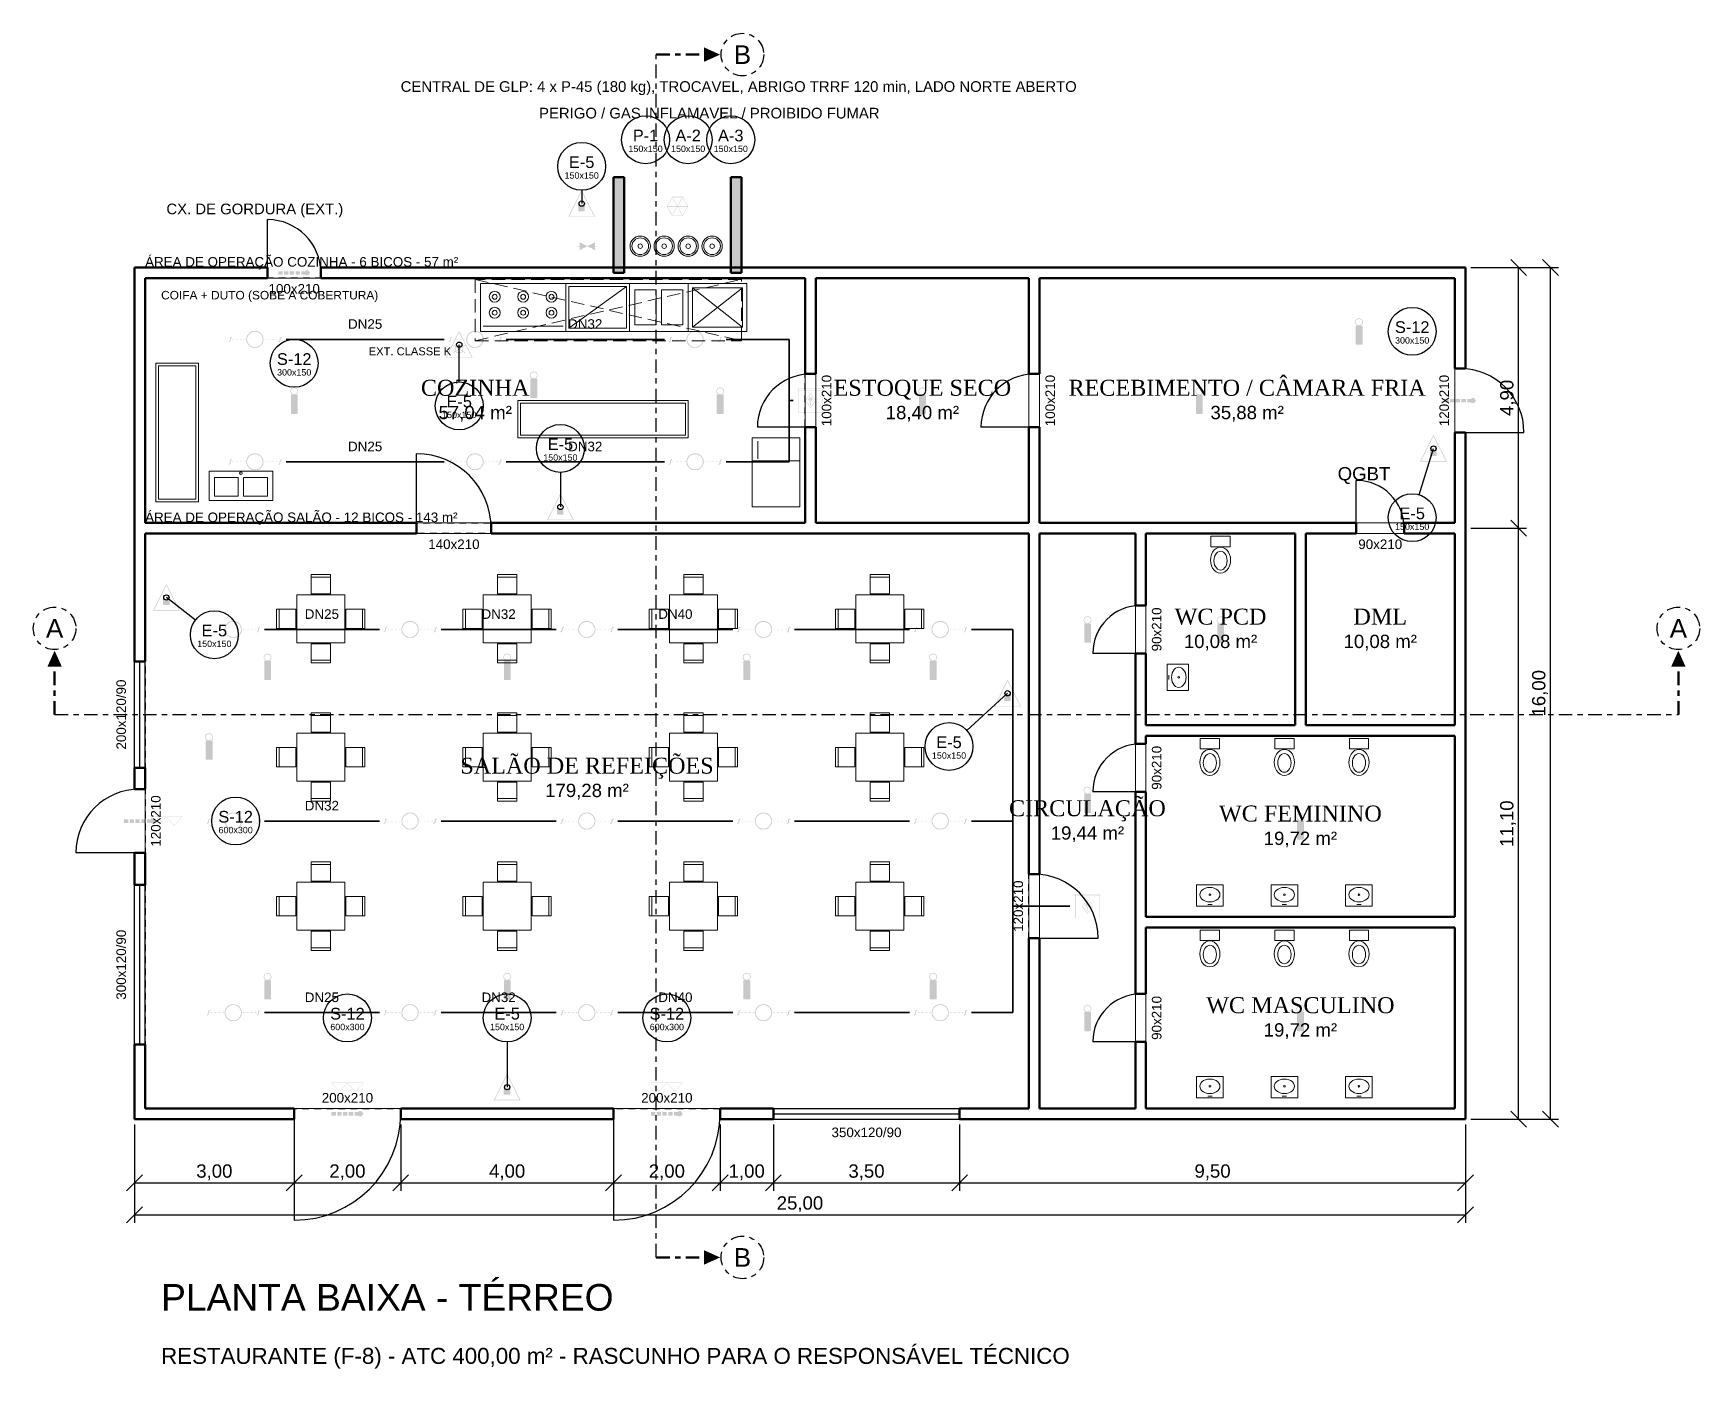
# Model space of a CAD drawing. Header units: metres. Extents: x -2 to 169, y -5 to 45.
# Drawn here: x -1.9 to 29.4, y -4.69 to 20.4 of the extents above; entities that cross this region are included whole.
import ezdxf
from ezdxf.enums import TextEntityAlignment as Align

# ---------------------------------------------------------------- set-up
doc = ezdxf.new("R2010")
doc.units = ezdxf.units.M
doc.header["$LTSCALE"] = 0.1
doc.linetypes.add('DASHDOT', pattern=[3.556, 2.54, -0.508, 0, -0.508])
doc.linetypes.add('DASHED', pattern=[1.524, 1.27, -0.254])
for name, color, linetype, lineweight in [('AMBIENTES', 8, 'Continuous', 13), ('CORTES', 6, 'DASHDOT', 30), ('COTAS', 7, 'Continuous', 13), ('ILUMINACAO', 5, 'Continuous', 25), ('INC_CHUV_AREA', 6, 'DASHED', 25), ('INC_CHUV_TEXTO', 1, 'Continuous', 13), ('INC_CHUV_TUBO', 1, 'Continuous', 35), ('INC_EXT', 1, 'Continuous', 25), ('INC_SPK', 1, 'Continuous', 25), ('JANELAS', 5, 'Continuous', 25), ('MOBILIARIO', 8, 'Continuous', 18), ('PAREDE', 7, 'Continuous', 50), ('PAREDE_CORTA_FOGO', 7, 'Continuous', 50), ('PASSIVOS', 8, 'Continuous', 25), ('PORTAS', 84, 'Continuous', 25), ('ROTAS', 3, 'Continuous', 35), ('ROTULOS', 7, 'Continuous', 13), ('SINALIZACAO', 3, 'Continuous', 25), ('TEXTOS', 7, 'Continuous', 13), ('TUBULACAO', 30, 'Continuous', 25), ('VASOS_TANQUES', 30, 'Continuous', 30)]:
    doc.layers.add(name, color=color, linetype=linetype, lineweight=lineweight)
doc.styles.add('COSCIP-AMBIENTE', font='times.ttf')
doc.styles.add('COSCIP-TEXTO', font='arial.ttf')
doc.dimstyles.new('COSCIP-100', dxfattribs={"dimtxt": 0.25, "dimasz": 2.5, "dimexe": 0.15, "dimexo": 0.1, "dimgap": 0.075, "dimtad": 1, "dimzin": 0, "dimtxsty": 'COSCIP-TEXTO', "dimtsz": 0.15, "dimcen": 2.5, "dimclrd": 7, "dimclre": 7, "dimclrt": 7, "dimazin": 3, "dimtfac": 1, "dimtmove": 0, "dimatfit": 3, "dimarcsym": 0})

msp = doc.modelspace()

# ---------------------------------------------------------------- texts
at = {"layer": 'CORTES', "style": 'COSCIP-TEXTO'}
for s, p in [('B', (11.42, 20)), ('A', (-1.5, 9.22)), ('A', (29, 9.22)), ('B', (11.42, -2.6))]:
    msp.add_text(s, height=0.35, dxfattribs=at).set_placement(p, align=Align.MIDDLE_CENTER)
at = {"layer": 'INC_CHUV_TEXTO', "style": 'COSCIP-TEXTO'}
for s, p in [('ÁREA DE OPERAÇÃO COZINHA - 6 BICOS - 57 m²', (0.2, 16.016)), ('ÁREA DE OPERAÇÃO SALÃO - 12 BICOS - 143 m²', (0.2, 11.216))]:
    msp.add_text(s, height=0.18, dxfattribs=at).set_placement(p)
for s, p in [('DN25', (4.333, 14.938)), ('DN32', (8.467, 14.938)), ('DN25', (4.333, 12.638)), ('DN32', (8.467, 12.638)), ('DN25', (3.52, 9.488)), ('DN32', (6.84, 9.488)), ('DN40', (10.16, 9.488)), ('DN32', (3.52, 5.888)), ('DN25', (3.52, 2.288)), ('DN32', (6.84, 2.288)), ('DN40', (10.16, 2.288))]:
    msp.add_text(s, height=0.18, dxfattribs=at).set_placement(p, align=Align.MIDDLE_CENTER)
at = {"layer": 'ROTULOS', "style": 'COSCIP-TEXTO'}
for s, p in [('100x210', (3, 15.6)), ('140x210', (6, 10.8)), ('90x210', (23.4, 10.8)), ('200x210', (4, 0.4)), ('200x210', (10, 0.4)), ('350x120/90', (13.75, -0.25))]:
    msp.add_text(s, height=0.18, dxfattribs=at).set_placement(p, align=Align.MIDDLE_CENTER)
for s, p in [('100x210', (13, 13.5)), ('100x210', (17.2, 13.5)), ('120x210', (24.6, 13.5)), ('90x210', (19.2, 9.2)), ('200x120/90', (-0.25, 7.6)), ('90x210', (19.2, 6.6)), ('120x210', (0.4, 5.6)), ('120x210', (16.6, 4)), ('300x120/90', (-0.25, 2.9)), ('90x210', (19.2, 1.9))]:
    msp.add_text(s, height=0.18, rotation=90, dxfattribs=at).set_placement(p, align=Align.MIDDLE_CENTER)
at = {"layer": 'TEXTOS', "style": 'COSCIP-TEXTO'}
for s, height, p in [('CENTRAL DE GLP: 4 x P-45 (180 kg), TROCAVEL, ABRIGO TRRF 120 min, LADO NORTE ABERTO', 0.2, (5, 19.3)), ('PERIGO / GAS INFLAMAVEL / PROIBIDO FUMAR', 0.2, (7.6, 18.8)), ('CX. DE GORDURA (EXT.)', 0.2, (0.6, 17)), ('COIFA + DUTO (SOBE A COBERTURA)', 0.16, (0.5, 15.4)), ('EXT. CLASSE K', 0.15, (4.4, 14.35)), ('QGBT', 0.25, (22.6, 12)), ('PLANTA BAIXA - TÉRREO', 0.5, (0.5, -3.6)), ('RESTAURANTE (F-8) - ATC 400,00 m² - RASCUNHO PARA O RESPONSÁVEL TÉCNICO', 0.3, (0.5, -4.6))]:
    msp.add_text(s, height=height, dxfattribs=at).set_placement(p)
at = {"layer": 'TEXTOS'}
for s, height, style, p in [('COZINHA', 0.3, 'COSCIP-AMBIENTE', (6.4, 13.74)), ('ESTOQUE SECO', 0.3, 'COSCIP-AMBIENTE', (14.8, 13.74)), ('RECEBIMENTO / CÂMARA FRIA', 0.3, 'COSCIP-AMBIENTE', (20.9, 13.74)), ('57,04 m²', 0.25, 'COSCIP-TEXTO', (6.4, 13.275)), ('18,40 m²', 0.25, 'COSCIP-TEXTO', (14.8, 13.275)), ('35,88 m²', 0.25, 'COSCIP-TEXTO', (20.9, 13.275)), ('WC PCD', 0.3, 'COSCIP-AMBIENTE', (20.4, 9.44)), ('DML', 0.3, 'COSCIP-AMBIENTE', (23.4, 9.44)), ('10,08 m²', 0.25, 'COSCIP-TEXTO', (20.4, 8.975)), ('10,08 m²', 0.25, 'COSCIP-TEXTO', (23.4, 8.975)), ('SALÃO DE REFEIÇÕES', 0.3, 'COSCIP-AMBIENTE', (8.5, 6.64)), ('179,28 m²', 0.25, 'COSCIP-TEXTO', (8.5, 6.175)), ('CIRCULAÇÃO', 0.3, 'COSCIP-AMBIENTE', (17.9, 5.84)), ('WC FEMININO', 0.3, 'COSCIP-AMBIENTE', (21.9, 5.74)), ('19,44 m²', 0.25, 'COSCIP-TEXTO', (17.9, 5.375)), ('19,72 m²', 0.25, 'COSCIP-TEXTO', (21.9, 5.275)), ('WC MASCULINO', 0.3, 'COSCIP-AMBIENTE', (21.9, 2.14)), ('19,72 m²', 0.25, 'COSCIP-TEXTO', (21.9, 1.675))]:
    msp.add_text(s, height=height, dxfattribs=dict(at, style=style)).set_placement(p, align=Align.MIDDLE_CENTER)

# ---------------------------------------------------------------- blocks, each defined once
blk = doc.blocks.new('EXTINTOR_PQS_ABC')
h = blk.add_hatch(color=256)
h.dxf.hatch_style = 1
h.paths.add_polyline_path([(-0.0118, 0.4919), (0.0099, 0.4919), (0.0123, 0.4772), (0.0195, 0.4723), (0.0212, 0.4567), (0.0293, 0.4527), (0.0312, 0.438), (0.0394, 0.4331), (0.0421, 0.4184), (0.0491, 0.4136), (0.0512, 0.3989), (0.0586, 0.394), (0.0603, 0.3776), (0.0677, 0.3755), (0.0701, 0.3597), (0.0785, 0.3548), (0.0813, 0.3401), (0.0882, 0.3352), (0.0902, 0.3206), (0.0978, 0.3157), (0.0995, 0.2991), (0.1068, 0.2973), (0.11, 0.2814), (0.1177, 0.2765), (0.1204, 0.2618), (0.1274, 0.2569), (0.1293, 0.2423), (0.1369, 0.2374), (0.1386, 0.221), (0.1469, 0.2178), (0.1493, 0.2031), (0.1558, 0.2), (0.1595, 0.1835), (0.1665, 0.1786), (0.1681, 0.164), (0.1761, 0.1591), (0.1778, 0.1419), (0.1861, 0.1395), (0.1886, 0.1248), (0.1949, 0.1217), (0.1987, 0.1052), (0.2056, 0.1003), (0.2074, 0.0856), (0.2153, 0.0808), (0.2169, 0.0655), (0.2253, 0.0612), (0.2281, 0.0465), (0.2351, 0.0416), (0.2377, 0.0269), (0.2447, 0.022), (0.2463, 0.0068), (0.2536, 0.0042), (0.2561, -0.0065), (0.2621, -0.0098), (0.2659, -0.0229), (0.2732, -0.0256), (0.2757, -0.0426), (0.2823, -0.0465), (0.2854, -0.0627), (0.2928, -0.0706), (0.2952, -0.0822), (0.302, -0.0856), (0.305, -0.1011), (0.3124, -0.1037), (0.3148, -0.1209), (0.3216, -0.1248), (0.324, -0.1395), (0.3334, -0.1517), (0.3344, -0.1603), (0.3415, -0.164), (0.3442, -0.1794), (0.3515, -0.1823), (0.3535, -0.1982), (0.3603, -0.2031), (0.3637, -0.2195), (0.3726, -0.23), (0.3735, -0.2385), (0.3809, -0.2416), (0.3833, -0.2577), (0.3907, -0.2606), (0.3927, -0.2765), (0.3993, -0.2814), (0.4052, -0.3034), (0.4118, -0.3083), (0.4127, -0.3166), (0.42, -0.3199), (0.4225, -0.336), (0.4298, -0.3392), (0.4323, -0.356), (0.4383, -0.3597), (0.4413, -0.3744), (0.4445, -0.3818), (0.451, -0.3866), (0.4518, -0.3949), (0.4592, -0.3977), (0.4613, -0.4136), (0.469, -0.4179), (0.4714, -0.4344), (0.4769, -0.438), (0.4812, -0.4544), (0.4867, -0.4576), (0.4902, -0.4649), (0.491, -0.4731), (0.4983, -0.4756), (0.5, -0.4919), (-0.5, -0.4919), (-0.4976, -0.4748), (-0.4896, -0.4723), (-0.4858, -0.4576), (-0.4799, -0.4527), (-0.4767, -0.438), (-0.4707, -0.4345), (-0.4682, -0.4237), (-0.462, -0.4209), (-0.4585, -0.4042), (-0.4524, -0.4013), (-0.4499, -0.3866), (-0.4462, -0.3785), (-0.4413, -0.3759), (-0.437, -0.3597), (-0.4315, -0.3563), (-0.4291, -0.3455), (-0.4225, -0.3426), (-0.4204, -0.3279), (-0.4138, -0.323), (-0.4108, -0.3083), (-0.4071, -0.2999), (-0.4022, -0.2975), (-0.3982, -0.2814), (-0.3924, -0.278), (-0.3899, -0.2672), (-0.3834, -0.2643), (-0.3813, -0.2496), (-0.3753, -0.2452), (-0.3723, -0.2374), (-0.3704, -0.2218), (-0.363, -0.2185), (-0.3606, -0.2022), (-0.3532, -0.1992), (-0.3508, -0.1878), (-0.3428, -0.1786), (-0.3402, -0.164), (-0.3337, -0.1601), (-0.3312, -0.1432), (-0.3239, -0.1402), (-0.3214, -0.1244), (-0.3141, -0.121), (-0.3096, -0.1052), (-0.3037, -0.1003), (-0.3005, -0.0856), (-0.2945, -0.0818), (-0.2921, -0.0649), (-0.2847, -0.062), (-0.2822, -0.0465), (-0.2749, -0.043), (-0.2739, -0.0343), (-0.2651, -0.0236), (-0.262, -0.0098), (-0.2554, -0.0059), (-0.2536, 0.0122), (-0.2465, 0.0147), (-0.2431, 0.0326), (-0.2357, 0.0343), (-0.2337, 0.0514), (-0.226, 0.0538), (-0.224, 0.071), (-0.217, 0.0734), (-0.2144, 0.0905), (-0.2074, 0.093), (-0.2046, 0.1101), (-0.1965, 0.1126), (-0.1945, 0.1297), (-0.1868, 0.132), (-0.1848, 0.1493), (-0.1779, 0.1517), (-0.1753, 0.1688), (-0.1677, 0.1713), (-0.1648, 0.1891), (-0.1573, 0.1909), (-0.1553, 0.208), (-0.1477, 0.2104), (-0.1457, 0.2276), (-0.1388, 0.23), (-0.1365, 0.2472), (-0.1306, 0.2514), (-0.1257, 0.2686), (-0.1186, 0.2716), (-0.1168, 0.2863), (-0.1093, 0.2912), (-0.1072, 0.3059), (-0.1012, 0.3109), (-0.0963, 0.3277), (-0.0908, 0.3304), (-0.0877, 0.345), (-0.0796, 0.3499), (-0.0777, 0.3646), (-0.0707, 0.3695), (-0.0681, 0.3842), (-0.062, 0.3892), (-0.0571, 0.4059), (-0.0515, 0.4087), (-0.0485, 0.4233), (-0.0404, 0.4282), (-0.0385, 0.4429), (-0.0312, 0.4478), (-0.029, 0.4625), (-0.0254, 0.4698), (-0.0204, 0.473), (-0.018, 0.4841), (-0.0119, 0.487)])
h.paths.add_polyline_path([(-0.0082, 0.4529), (-0.0105, 0.4356), (-0.018, 0.4335), (-0.0201, 0.416), (-0.0278, 0.4126), (-0.0296, 0.3964), (-0.0369, 0.394), (-0.04, 0.3762), (-0.0475, 0.3744), (-0.0495, 0.3573), (-0.0571, 0.3549), (-0.0592, 0.3377), (-0.0663, 0.3352), (-0.0687, 0.3181), (-0.0763, 0.3157), (-0.0787, 0.2985), (-0.0868, 0.2961), (-0.0888, 0.279), (-0.0963, 0.2767), (-0.0983, 0.2594), (-0.1055, 0.2569), (-0.1078, 0.2398), (-0.1136, 0.2374), (-0.1171, 0.2202), (-0.1255, 0.2153), (-0.1272, 0.2007), (-0.1344, 0.1958), (-0.1368, 0.1811), (-0.1429, 0.1762), (-0.1464, 0.1615), (-0.1535, 0.1566), (-0.1575, 0.1402), (-0.1647, 0.137), (-0.1664, 0.1224), (-0.1738, 0.1175), (-0.1759, 0.1028), (-0.1822, 0.0979), (-0.1868, 0.0812), (-0.193, 0.0783), (-0.1955, 0.0636), (-0.2037, 0.0587), (-0.2055, 0.044), (-0.2124, 0.0392), (-0.215, 0.0245), (-0.2213, 0.0196), (-0.2247, 0.0049), (-0.2323, 0), (-0.2358, -0.0192), (-0.2431, -0.0233), (-0.2456, -0.0392), (-0.2532, -0.044), (-0.2554, -0.0612), (-0.2627, -0.063), (-0.2651, -0.0797), (-0.2725, -0.0821), (-0.2768, -0.0979), (-0.2828, -0.1028), (-0.2848, -0.1175), (-0.2921, -0.1217), (-0.2945, -0.1392), (-0.3018, -0.1413), (-0.3043, -0.1575), (-0.3116, -0.1605), (-0.3148, -0.1762), (-0.3219, -0.1811), (-0.3239, -0.1969), (-0.3312, -0.2001), (-0.3337, -0.2176), (-0.341, -0.2196), (-0.3434, -0.2354), (-0.3508, -0.2386), (-0.3531, -0.2569), (-0.3606, -0.2593), (-0.3624, -0.2765), (-0.369, -0.279), (-0.3728, -0.2973), (-0.3792, -0.2985), (-0.3819, -0.3157), (-0.39, -0.3181), (-0.392, -0.3352), (-0.3993, -0.3377), (-0.4015, -0.3548), (-0.408, -0.3573), (-0.412, -0.3756), (-0.4193, -0.3785), (-0.4211, -0.394), (-0.4292, -0.3964), (-0.4311, -0.4136), (-0.4385, -0.416), (-0.4407, -0.4331), (-0.4473, -0.4356), (-0.4511, -0.4539), (-0.4585, -0.4566), (-0.4598, -0.4723), (-0.456, -0.4746), (0.4592, -0.4743), (0.4614, -0.4698), (0.4592, -0.4539), (0.4539, -0.4503), (0.4494, -0.4343), (0.4424, -0.4307), (0.4396, -0.4152), (0.4323, -0.4132), (0.4301, -0.3964), (0.4225, -0.3928), (0.4205, -0.3768), (0.4137, -0.372), (0.4102, -0.3562), (0.4029, -0.3534), (0.4005, -0.3371), (0.3931, -0.3351), (0.3907, -0.3175), (0.3833, -0.3139), (0.3814, -0.2985), (0.3752, -0.2936), (0.3711, -0.2779), (0.3637, -0.275), (0.3613, -0.2587), (0.354, -0.2568), (0.3515, -0.2391), (0.3442, -0.235), (0.3422, -0.2202), (0.3354, -0.2153), (0.3319, -0.1998), (0.3246, -0.1976), (0.3221, -0.1805), (0.3148, -0.1785), (0.3124, -0.1609), (0.305, -0.1567), (0.3031, -0.1419), (0.296, -0.137), (0.2928, -0.1215), (0.2854, -0.1193), (0.283, -0.1022), (0.2757, -0.1002), (0.2735, -0.0832), (0.2667, -0.0783), (0.2634, -0.0623), (0.2571, -0.0587), (0.2536, -0.0433), (0.2463, -0.0414), (0.2441, -0.0245), (0.2365, -0.0218), (0.2341, -0.007), (0.2263, -0.0049), (0.2243, 0.0122), (0.2162, 0.0147), (0.2132, 0.0318), (0.2062, 0.0343), (0.2031, 0.0514), (0.1966, 0.0538), (0.1942, 0.071), (0.1871, 0.0734), (0.1851, 0.0905), (0.1778, 0.092), (0.174, 0.1101), (0.1671, 0.1126), (0.1639, 0.1297), (0.1575, 0.1321), (0.1558, 0.149), (0.148, 0.1517), (0.1459, 0.1688), (0.1378, 0.1713), (0.136, 0.186), (0.1279, 0.1909), (0.1247, 0.208), (0.1183, 0.2104), (0.1166, 0.2267), (0.1087, 0.23), (0.1062, 0.2472), (0.0986, 0.2496), (0.0968, 0.2643), (0.0888, 0.2692), (0.0858, 0.2863), (0.0792, 0.2888), (0.0775, 0.3059), (0.0701, 0.3076), (0.0677, 0.3244), (0.0594, 0.3279), (0.0575, 0.3426), (0.0496, 0.3475), (0.0465, 0.3646), (0.0401, 0.3671), (0.0383, 0.3837), (0.0303, 0.3866), (0.0285, 0.4019), (0.0212, 0.4049), (0.017, 0.4233), (0.0105, 0.4258), (0.0077, 0.4429), (0.0016, 0.4442), (-0.0009, 0.4533)], flags=16)
h.paths.add_polyline_path([(-0.1254, -0.044), (0.1082, -0.044), (0.1093, -0.0523), (0.1152, -0.0563), (0.116, -0.0661), (0.116, -0.2643), (0.1147, -0.2741), (0.1082, -0.279), (0.1069, -0.2863), (-0.1134, -0.2869), (-0.1169, -0.2863), (-0.1183, -0.2811), (-0.1257, -0.2787), (-0.1272, -0.0563)])
blk = doc.blocks.new('BARRA_ANTIPANICO')
h = blk.add_hatch(color=256)
h.dxf.hatch_style = 1
h.paths.add_polyline_path([(-0.4913, 0.1424), (-0.0175, 0.1425), (-0.0131, 0.1424), (-0.0126, 0.1405), (-0.0099, 0.1404), (0.0063, 0.1405), (0.0067, 0.1424), (0.0084, 0.1425), (0.4802, 0.1425), (0.4856, 0.1424), (0.4861, 0.1405), (0.4888, 0.1404), (0.4907, 0.1405), (0.4917, 0.143), (0.4946, 0.1432), (0.4958, 0.1424), (0.4963, 0.1395), (0.4997, 0.1386), (0.5, 0.1367), (0.4994, 0.1347), (0.4965, 0.1343), (0.4955, 0.1295), (0.4916, 0.129), (0.4907, 0.1244), (0.4875, 0.1242), (0.4867, 0.1203), (0.4829, 0.1194), (0.4819, 0.1156), (0.4781, 0.1146), (0.4771, 0.1108), (0.4727, 0.1088), (0.4711, 0.1021), (0.4679, 0.1002), (0.4668, 0.0966), (0.4632, 0.0954), (0.462, 0.0916), (0.4585, 0.0906), (0.4578, 0.0868), (0.4543, 0.0863), (0.4533, 0.0818), (0.4495, 0.0814), (0.4488, 0.0772), (0.4447, 0.0766), (0.444, 0.0724), (0.4399, 0.0717), (0.4393, 0.0676), (0.436, 0.0666), (0.4351, 0.0622), (0.4317, 0.0619), (0.431, 0.058), (0.4268, 0.0571), (0.4262, 0.0532), (0.4223, 0.0523), (0.4215, 0.0484), (0.4179, 0.0474), (0.415, 0.0398), (0.4131, 0.0397), (0.4104, 0.0369), (0.4104, 0.035), (0.4083, 0.0348), (0.4065, 0.0331), (0.4057, 0.0302), (0.4028, 0.0283), (0.4021, 0.0244), (0.3987, 0.024), (0.3978, 0.0197), (0.3939, 0.0191), (0.3929, 0.0147), (0.3891, 0.0143), (0.3881, 0.0099), (0.3843, 0.0094), (0.3837, 0.0053), (0.3795, 0.0044), (0.3785, -0.0001), (0.3747, -0.0005), (0.3743, -0.0043), (0.3709, -0.0053), (0.3705, -0.0091), (0.3665, -0.0101), (0.3651, -0.0148), (0.3622, -0.0153), (0.3603, -0.0187), (0.3572, -0.0197), (0.3572, -0.0216), (0.3555, -0.0237), (0.3526, -0.0245), (0.3502, -0.0312), (0.3463, -0.0331), (0.3456, -0.0369), (0.3416, -0.0379), (0.3412, -0.0417), (0.3378, -0.0427), (0.3373, -0.0466), (0.333, -0.0475), (0.3325, -0.0515), (0.3287, -0.052), (0.3277, -0.0566), (0.3239, -0.057), (0.3234, -0.0609), (0.3191, -0.0618), (0.3181, -0.0662), (0.3142, -0.0667), (0.3139, -0.0705), (0.3105, -0.072), (0.3102, -0.0753), (0.3061, -0.0772), (0.3047, -0.081), (0.3013, -0.082), (0.2999, -0.0858), (0.2966, -0.0868), (0.2946, -0.0935), (0.2907, -0.0954), (0.2901, -0.0993), (0.2859, -0.1002), (0.2854, -0.1041), (0.2812, -0.105), (0.2807, -0.1089), (0.2774, -0.1098), (0.2769, -0.1139), (0.2731, -0.1143), (0.2724, -0.1184), (0.2683, -0.1192), (0.2677, -0.1232), (0.2635, -0.124), (0.2629, -0.128), (0.2587, -0.1289), (0.2577, -0.1335), (0.2544, -0.1338), (0.2536, -0.1376), (0.25, -0.1386), (0.2489, -0.1424), (0.2462, -0.1432), (0.2404, -0.1429), (0.2392, -0.1386), (0.2351, -0.1376), (0.2347, -0.1338), (0.2304, -0.1328), (0.2299, -0.1287), (0.2261, -0.1283), (0.2251, -0.1239), (0.2213, -0.1235), (0.2203, -0.119), (0.2163, -0.1184), (0.2159, -0.1146), (0.2126, -0.1132), (0.2123, -0.1098), (0.2088, -0.1088), (0.2076, -0.105), (0.2032, -0.1031), (0.2028, -0.1002), (0.2011, -0.0984), (0.1991, -0.0983), (0.1971, -0.0916), (0.1927, -0.0897), (0.1917, -0.0858), (0.1879, -0.0849), (0.187, -0.081), (0.1839, -0.0808), (0.183, -0.0762), (0.1796, -0.0753), (0.1793, -0.0715), (0.1752, -0.0709), (0.1745, -0.0667), (0.1704, -0.066), (0.1695, -0.0616), (0.1656, -0.0611), (0.1647, -0.0566), (0.1611, -0.0561), (0.1605, -0.0523), (0.1565, -0.0513), (0.1557, -0.0475), (0.1513, -0.0458), (0.1495, -0.0388), (0.1466, -0.0369), (0.1462, -0.034), (0.1418, -0.0321), (0.1407, -0.0286), (0.1378, -0.0282), (0.1359, -0.0236), (0.133, -0.0233), (0.1321, -0.0187), (0.1282, -0.0183), (0.1273, -0.0148), (0.123, -0.0139), (0.1225, -0.01), (0.1187, -0.0096), (0.1179, -0.0053), (0.1147, -0.0043), (0.1143, -0.0005), (0.11, 0.0004), (0.1096, 0.0043), (0.1052, 0.0053), (0.1048, 0.0091), (0.1004, 0.0106), (0.0986, 0.0177), (0.0956, 0.0186), (0.094, 0.0206), (0.094, 0.0225), (0.0918, 0.0228), (0.0899, 0.0244), (0.0889, 0.0276), (0.086, 0.0283), (0.085, 0.0321), (0.0816, 0.034), (0.0813, 0.0378), (0.0768, 0.0388), (0.0765, 0.0427), (0.0726, 0.043), (0.0717, 0.0475), (0.0678, 0.0479), (0.0671, 0.0523), (0.063, 0.053), (0.0621, 0.0574), (0.058, 0.058), (0.0573, 0.0622), (0.0533, 0.0628), (0.0529, 0.0666), (0.0496, 0.0676), (0.0486, 0.0722), (0.0458, 0.073), (0.0439, 0.0771), (0.0407, 0.0782), (0.0407, 0.0801), (0.0391, 0.0818), (0.0358, 0.0829), (0.0333, 0.0906), (0.0304, 0.0908), (0.0289, 0.0954), (0.0249, 0.0964), (0.0241, 0.1002), (0.0208, 0.1004), (0.0199, 0.1046), (0.0165, 0.106), (0.016, 0.11), (0.0122, 0.1104), (0.0115, 0.1146), (0.0074, 0.1152), (0.0067, 0.1194), (0.0026, 0.12), (0.002, 0.1242), (-0.0025, 0.1251), (-0.0028, 0.128), (-0.0041, 0.129), (-0.007, 0.1282), (-0.0079, 0.1244), (-0.0118, 0.1233), (-0.0119, 0.1203), (-0.0152, 0.1184), (-0.0166, 0.1146), (-0.0197, 0.1136), (-0.0223, 0.1069), (-0.0242, 0.1069), (-0.026, 0.105), (-0.0271, 0.1015), (-0.0306, 0.1002), (-0.0315, 0.0964), (-0.0353, 0.0954), (-0.0357, 0.0916), (-0.0396, 0.0911), (-0.0405, 0.0867), (-0.0447, 0.0858), (-0.0451, 0.082), (-0.0485, 0.081), (-0.0492, 0.0768), (-0.053, 0.0764), (-0.0535, 0.0724), (-0.0578, 0.0715), (-0.0582, 0.0676), (-0.0626, 0.0667), (-0.063, 0.0628), (-0.067, 0.0619), (-0.0676, 0.058), (-0.0712, 0.057), (-0.0723, 0.0532), (-0.0765, 0.0513), (-0.077, 0.0484), (-0.0801, 0.0465), (-0.0824, 0.0398), (-0.0863, 0.0379), (-0.0866, 0.0348), (-0.0904, 0.0337), (-0.0919, 0.0292), (-0.0958, 0.0283), (-0.0962, 0.0244), (-0.1005, 0.0235), (-0.101, 0.0195), (-0.1051, 0.0187), (-0.1058, 0.0145), (-0.1098, 0.0139), (-0.1102, 0.0101), (-0.1136, 0.0091), (-0.1144, 0.0048), (-0.1182, 0.0044), (-0.1192, -0.0001), (-0.1227, -0.0005), (-0.124, -0.0051), (-0.127, -0.0053), (-0.128, -0.0091), (-0.1316, -0.0101), (-0.1328, -0.0139), (-0.137, -0.0158), (-0.1391, -0.0216), (-0.1422, -0.0227), (-0.1432, -0.0266), (-0.1467, -0.0283), (-0.147, -0.0315), (-0.1514, -0.0331), (-0.1518, -0.0369), (-0.1556, -0.0374), (-0.1566, -0.0419), (-0.1604, -0.0423), (-0.1611, -0.0465), (-0.1652, -0.0472), (-0.1662, -0.0516), (-0.1702, -0.0523), (-0.171, -0.0567), (-0.1748, -0.0572), (-0.1751, -0.0609), (-0.1786, -0.0623), (-0.1789, -0.0657), (-0.1828, -0.0667), (-0.1837, -0.0705), (-0.1881, -0.0724), (-0.19, -0.0791), (-0.1921, -0.0793), (-0.1945, -0.082), (-0.1945, -0.0839), (-0.1986, -0.0858), (-0.1997, -0.0892), (-0.2026, -0.0898), (-0.2037, -0.0945), (-0.2074, -0.0949), (-0.2084, -0.0994), (-0.2116, -0.1002), (-0.212, -0.1041), (-0.216, -0.1046), (-0.217, -0.1091), (-0.221, -0.1098), (-0.2218, -0.1142), (-0.2256, -0.1146), (-0.2266, -0.119), (-0.2304, -0.1194), (-0.2308, -0.1232), (-0.2352, -0.1242), (-0.2355, -0.128), (-0.2387, -0.1299), (-0.24, -0.1339), (-0.2429, -0.1347), (-0.2437, -0.1376), (-0.2458, -0.1386), (-0.2534, -0.1384), (-0.2553, -0.1367), (-0.2554, -0.1347), (-0.2573, -0.1347), (-0.2592, -0.1328), (-0.2599, -0.1299), (-0.2621, -0.1297), (-0.2639, -0.128), (-0.2649, -0.1242), (-0.2685, -0.1232), (-0.2688, -0.1198), (-0.2723, -0.1184), (-0.2726, -0.1148), (-0.2765, -0.1143), (-0.2774, -0.1099), (-0.2812, -0.1095), (-0.2822, -0.105), (-0.286, -0.1046), (-0.287, -0.1), (-0.2908, -0.0995), (-0.2914, -0.0954), (-0.2956, -0.0946), (-0.2966, -0.0902), (-0.3005, -0.0897), (-0.301, -0.0858), (-0.3044, -0.0849), (-0.3052, -0.0805), (-0.3087, -0.0801), (-0.31, -0.0755), (-0.3129, -0.0748), (-0.314, -0.0715), (-0.3158, -0.0699), (-0.3177, -0.0699), (-0.3188, -0.0667), (-0.3206, -0.065), (-0.3225, -0.065), (-0.3228, -0.0628), (-0.3254, -0.0602), (-0.3275, -0.0599), (-0.3297, -0.0532), (-0.333, -0.0522), (-0.334, -0.048), (-0.3375, -0.0465), (-0.3378, -0.043), (-0.3417, -0.0424), (-0.3426, -0.0381), (-0.3465, -0.0375), (-0.3474, -0.0331), (-0.3513, -0.0327), (-0.3522, -0.0282), (-0.356, -0.0278), (-0.357, -0.0232), (-0.3608, -0.0228), (-0.3615, -0.0187), (-0.3656, -0.018), (-0.3662, -0.0149), (-0.3697, -0.0139), (-0.3701, -0.0101), (-0.3743, -0.0093), (-0.3752, -0.0047), (-0.3782, -0.0043), (-0.38, 0.0003), (-0.3829, 0.001), (-0.384, 0.0043), (-0.388, 0.0062), (-0.3888, 0.0091), (-0.393, 0.011), (-0.3936, 0.0139), (-0.3954, 0.0158), (-0.3973, 0.0158), (-0.3992, 0.0225), (-0.4028, 0.0244), (-0.403, 0.0276), (-0.4076, 0.0292), (-0.4085, 0.0331), (-0.4117, 0.0333), (-0.4132, 0.0379), (-0.4165, 0.0381), (-0.4177, 0.0427), (-0.4213, 0.043), (-0.4221, 0.0475), (-0.4264, 0.0484), (-0.427, 0.0525), (-0.4312, 0.0532), (-0.4316, 0.0571), (-0.435, 0.058), (-0.4354, 0.0619), (-0.4398, 0.0628), (-0.4402, 0.0666), (-0.4443, 0.0674), (-0.4452, 0.072), (-0.4491, 0.0729), (-0.4494, 0.0762), (-0.4539, 0.0777), (-0.4542, 0.081), (-0.4587, 0.0826), (-0.459, 0.0858), (-0.4635, 0.0873), (-0.4638, 0.0906), (-0.4667, 0.0925), (-0.4692, 0.1001), (-0.4721, 0.1003), (-0.4732, 0.104), (-0.4769, 0.1051), (-0.4788, 0.1097), (-0.4817, 0.11), (-0.4836, 0.1146), (-0.4865, 0.1148), (-0.4876, 0.1194), (-0.4913, 0.1198), (-0.4922, 0.1243), (-0.4965, 0.1251), (-0.4968, 0.129), (-0.4999, 0.1299), (-0.5, 0.1386), (-0.4914, 0.1405)])
h.paths.add_polyline_path([(0.0132, 0.1328), (0.011, 0.129), (0.0109, 0.1261), (0.0132, 0.1234), (0.0151, 0.1234), (0.0153, 0.1213), (0.019, 0.1184), (0.0213, 0.1117), (0.0254, 0.1098), (0.0256, 0.1066), (0.0295, 0.1057), (0.0304, 0.1016), (0.0349, 0.1002), (0.0352, 0.0967), (0.0396, 0.0954), (0.04, 0.0915), (0.0442, 0.0906), (0.0448, 0.0865), (0.0489, 0.0858), (0.0493, 0.082), (0.0528, 0.081), (0.0534, 0.0769), (0.0573, 0.0764), (0.0582, 0.0718), (0.0614, 0.0714), (0.0624, 0.0676), (0.0662, 0.0666), (0.0672, 0.0628), (0.0717, 0.0611), (0.0736, 0.054), (0.0755, 0.054), (0.0773, 0.0523), (0.0784, 0.0486), (0.0821, 0.0475), (0.0822, 0.0446), (0.0859, 0.0427), (0.0869, 0.0388), (0.0899, 0.0386), (0.0908, 0.034), (0.0952, 0.0331), (0.0956, 0.0291), (0.0999, 0.0283), (0.1004, 0.0243), (0.1047, 0.0235), (0.1052, 0.0194), (0.1091, 0.019), (0.11, 0.0143), (0.1139, 0.0138), (0.1143, 0.0101), (0.1177, 0.0091), (0.1187, 0.0047), (0.1225, 0.0042), (0.1229, 0.0005), (0.1244, -0.0011), (0.1266, -0.0014), (0.1291, -0.0082), (0.1321, -0.009), (0.1338, -0.011), (0.1339, -0.013), (0.1369, -0.0139), (0.1388, -0.0176), (0.1417, -0.0179), (0.1426, -0.0225), (0.147, -0.0235), (0.1474, -0.0273), (0.1509, -0.0283), (0.1512, -0.0321), (0.1551, -0.0325), (0.1561, -0.0371), (0.1602, -0.0379), (0.1608, -0.0421), (0.1647, -0.0425), (0.1653, -0.0465), (0.1697, -0.0475), (0.1704, -0.0517), (0.1743, -0.0522), (0.1746, -0.0561), (0.1786, -0.058), (0.1792, -0.0609), (0.1824, -0.0628), (0.1824, -0.0647), (0.1839, -0.0665), (0.1872, -0.0676), (0.1892, -0.0743), (0.1933, -0.0762), (0.1935, -0.0794), (0.1973, -0.0803), (0.1988, -0.0849), (0.2028, -0.0858), (0.2035, -0.0897), (0.2074, -0.0906), (0.2078, -0.0947), (0.212, -0.0954), (0.2124, -0.0993), (0.2158, -0.1002), (0.2162, -0.1041), (0.2203, -0.1047), (0.2213, -0.1092), (0.2251, -0.1097), (0.2261, -0.1142), (0.2295, -0.1146), (0.2302, -0.1184), (0.2342, -0.1194), (0.235, -0.1232), (0.2395, -0.1251), (0.2413, -0.1319), (0.2462, -0.1324), (0.2477, -0.1319), (0.25, -0.1252), (0.252, -0.1251), (0.2537, -0.1232), (0.2544, -0.1204), (0.2585, -0.1184), (0.2596, -0.115), (0.2625, -0.1144), (0.2644, -0.1098), (0.2673, -0.1095), (0.2683, -0.105), (0.2721, -0.1045), (0.2731, -0.1), (0.2773, -0.0993), (0.2777, -0.0954), (0.2811, -0.0945), (0.2817, -0.0903), (0.2855, -0.0898), (0.286, -0.0858), (0.2903, -0.0849), (0.2913, -0.0805), (0.2951, -0.0801), (0.2961, -0.0757), (0.2999, -0.0753), (0.3002, -0.0715), (0.3047, -0.0695), (0.3048, -0.0667), (0.3066, -0.0648), (0.3085, -0.0648), (0.3086, -0.0628), (0.3124, -0.0599), (0.3124, -0.058), (0.3151, -0.0551), (0.3152, -0.0532), (0.3172, -0.0531), (0.3189, -0.0513), (0.3191, -0.0483), (0.3235, -0.0465), (0.3239, -0.0427), (0.3277, -0.0422), (0.3286, -0.0379), (0.3325, -0.0374), (0.3334, -0.0331), (0.3373, -0.0326), (0.338, -0.0283), (0.3413, -0.0273), (0.3416, -0.0235), (0.3459, -0.0226), (0.3469, -0.0182), (0.3507, -0.0178), (0.3517, -0.0143), (0.3555, -0.0139), (0.3565, -0.0093), (0.3594, -0.0091), (0.3613, -0.0044), (0.3642, -0.0041), (0.3652, -0.0005), (0.3695, 0.0014), (0.37, 0.0043), (0.3731, 0.0062), (0.3747, 0.0131), (0.3791, 0.0149), (0.3795, 0.0185), (0.3833, 0.0191), (0.3843, 0.0234), (0.3887, 0.0244), (0.3891, 0.0283), (0.3933, 0.0292), (0.3939, 0.0334), (0.3977, 0.0338), (0.3983, 0.0379), (0.4027, 0.0388), (0.4031, 0.0427), (0.4065, 0.0436), (0.4073, 0.0479), (0.4111, 0.0484), (0.4121, 0.053), (0.4153, 0.0532), (0.4169, 0.0578), (0.4199, 0.058), (0.4209, 0.0619), (0.4255, 0.0637), (0.4257, 0.0666), (0.4298, 0.0686), (0.4319, 0.0753), (0.4359, 0.0772), (0.4364, 0.0801), (0.4397, 0.082), (0.4409, 0.0857), (0.4444, 0.0868), (0.4452, 0.0906), (0.449, 0.0916), (0.4495, 0.0956), (0.4533, 0.0961), (0.454, 0.1002), (0.4581, 0.1009), (0.4588, 0.105), (0.4629, 0.1057), (0.4639, 0.1103), (0.4677, 0.1107), (0.4681, 0.1146), (0.4716, 0.1156), (0.4719, 0.1194), (0.4763, 0.1203), (0.4767, 0.1242), (0.481, 0.1251), (0.4813, 0.1261), (0.4802, 0.1329)], flags=16)
h.paths.add_polyline_path([(-0.4807, 0.1328), (-0.4811, 0.1309), (-0.4836, 0.1291), (-0.4855, 0.129), (-0.4857, 0.128), (-0.4855, 0.126), (-0.4836, 0.1259), (-0.4819, 0.1242), (-0.4811, 0.1203), (-0.4778, 0.1201), (-0.4768, 0.1156), (-0.4724, 0.1146), (-0.472, 0.1108), (-0.4677, 0.1098), (-0.4673, 0.106), (-0.4639, 0.105), (-0.4635, 0.1012), (-0.4596, 0.1007), (-0.4589, 0.0964), (-0.4548, 0.0957), (-0.4539, 0.0912), (-0.45, 0.0908), (-0.4491, 0.0864), (-0.4451, 0.0858), (-0.4443, 0.0816), (-0.4403, 0.081), (-0.4395, 0.0767), (-0.4358, 0.0762), (-0.4353, 0.0724), (-0.4324, 0.0705), (-0.4323, 0.0686), (-0.4309, 0.0668), (-0.4277, 0.0657), (-0.4277, 0.0638), (-0.4251, 0.061), (-0.4231, 0.0609), (-0.4231, 0.059), (-0.4203, 0.0562), (-0.4183, 0.0561), (-0.4158, 0.0494), (-0.4136, 0.0491), (-0.4119, 0.0475), (-0.4117, 0.0443), (-0.4071, 0.0427), (-0.4064, 0.0388), (-0.4023, 0.0379), (-0.4021, 0.0345), (-0.3985, 0.0331), (-0.3982, 0.0296), (-0.3938, 0.0283), (-0.3935, 0.0244), (-0.3896, 0.024), (-0.3887, 0.0194), (-0.3848, 0.019), (-0.3839, 0.0146), (-0.3797, 0.0139), (-0.3791, 0.0098), (-0.375, 0.0091), (-0.3743, 0.0049), (-0.3704, 0.0046), (-0.3699, 0.0005), (-0.3666, -0.0007), (-0.3656, -0.005), (-0.3625, -0.0053), (-0.3615, -0.0091), (-0.357, -0.0109), (-0.356, -0.0146), (-0.3531, -0.0149), (-0.3513, -0.0184), (-0.3484, -0.0187), (-0.3455, -0.0272), (-0.3426, -0.0275), (-0.3408, -0.0321), (-0.3371, -0.0331), (-0.3369, -0.036), (-0.3332, -0.0379), (-0.3322, -0.0417), (-0.3285, -0.0427), (-0.3276, -0.0465), (-0.3244, -0.0468), (-0.3234, -0.0514), (-0.3192, -0.0523), (-0.3186, -0.0563), (-0.3144, -0.0571), (-0.3139, -0.0611), (-0.3096, -0.0619), (-0.3091, -0.0659), (-0.3048, -0.0667), (-0.3045, -0.0705), (-0.3011, -0.0715), (-0.3004, -0.0758), (-0.2967, -0.0762), (-0.2962, -0.0801), (-0.292, -0.081), (-0.2914, -0.0849), (-0.2873, -0.0858), (-0.2866, -0.0897), (-0.2822, -0.0913), (-0.2819, -0.0945), (-0.2779, -0.0964), (-0.2758, -0.1031), (-0.2717, -0.105), (-0.2712, -0.1079), (-0.2679, -0.1098), (-0.2669, -0.1133), (-0.2631, -0.1146), (-0.2621, -0.1181), (-0.2592, -0.1185), (-0.2578, -0.1232), (-0.2544, -0.1236), (-0.2534, -0.128), (-0.2525, -0.1282), (-0.2448, -0.1277), (-0.2445, -0.1242), (-0.241, -0.1231), (-0.2399, -0.1194), (-0.2366, -0.1175), (-0.2361, -0.1146), (-0.232, -0.1127), (-0.23, -0.106), (-0.226, -0.1041), (-0.2256, -0.1005), (-0.2218, -0.0998), (-0.2208, -0.0956), (-0.217, -0.095), (-0.2161, -0.0906), (-0.2122, -0.0901), (-0.2115, -0.0858), (-0.2081, -0.0849), (-0.2078, -0.081), (-0.2036, -0.0803), (-0.203, -0.0762), (-0.1988, -0.0754), (-0.1978, -0.0708), (-0.1945, -0.0705), (-0.193, -0.0659), (-0.1901, -0.0656), (-0.189, -0.0619), (-0.1853, -0.0608), (-0.1842, -0.0571), (-0.1802, -0.0551), (-0.1785, -0.0484), (-0.1751, -0.0465), (-0.1748, -0.0435), (-0.171, -0.0424), (-0.1692, -0.0379), (-0.1662, -0.0376), (-0.1652, -0.033), (-0.1614, -0.0325), (-0.1604, -0.028), (-0.1563, -0.0273), (-0.1556, -0.0232), (-0.1518, -0.0228), (-0.1508, -0.0183), (-0.147, -0.0178), (-0.146, -0.0142), (-0.1432, -0.0135), (-0.1429, -0.0101), (-0.1384, -0.0086), (-0.1374, -0.0046), (-0.1336, -0.0038), (-0.1333, -0.0005), (-0.1292, 0.0014), (-0.1274, 0.0081), (-0.1232, 0.0101), (-0.1221, 0.0135), (-0.1192, 0.0141), (-0.1173, 0.0186), (-0.1144, 0.019), (-0.1135, 0.0235), (-0.1102, 0.0244), (-0.1096, 0.0285), (-0.1054, 0.0292), (-0.1048, 0.0333), (-0.101, 0.0337), (-0.1, 0.0382), (-0.0962, 0.0387), (-0.0952, 0.0432), (-0.0914, 0.0437), (-0.0904, 0.0481), (-0.0866, 0.0485), (-0.0856, 0.0529), (-0.0822, 0.0532), (-0.0816, 0.0571), (-0.0787, 0.059), (-0.0779, 0.0619), (-0.076, 0.0636), (-0.0739, 0.0638), (-0.0739, 0.0657), (-0.0712, 0.0684), (-0.0692, 0.0686), (-0.067, 0.0753), (-0.063, 0.0772), (-0.0626, 0.081), (-0.0588, 0.0815), (-0.0578, 0.0858), (-0.054, 0.0863), (-0.0531, 0.0906), (-0.0492, 0.0912), (-0.0485, 0.0954), (-0.0452, 0.0964), (-0.0448, 0.1002), (-0.0405, 0.1011), (-0.0401, 0.105), (-0.0357, 0.1059), (-0.0348, 0.1104), (-0.0314, 0.1108), (-0.03, 0.1154), (-0.0271, 0.1156), (-0.026, 0.1194), (-0.0223, 0.1205), (-0.0212, 0.1242), (-0.017, 0.1261), (-0.0175, 0.1298), (-0.0204, 0.1302), (-0.0223, 0.1328)], flags=16)
blk = doc.blocks.new('ROTA_DE_FUGA_FINAL')
h = blk.add_hatch(color=256)
h.dxf.hatch_style = 1
h.paths.add_polyline_path([(0.3528, 0.0804), (0.4379, 0.0807), (0.4388, 0.0738), (0.4458, 0.0729), (0.4463, 0.066), (0.4538, 0.0655), (0.4551, 0.0515), (0.4612, 0.0505), (0.4621, 0.0431), (0.4686, 0.0427), (0.4695, 0.0353), (0.477, 0.0348), (0.4783, 0.0208), (0.4844, 0.0199), (0.4853, 0.0125), (0.4928, 0.012), (0.4937, 0.0045), (0.5, 0.0032), (0.4996, -0.0033), (0.4938, -0.0043), (0.4928, -0.0174), (0.4919, -0.0182), (0.4853, -0.0186), (0.4844, -0.026), (0.4779, -0.0264), (0.477, -0.0347), (0.4705, -0.0349), (0.4695, -0.0358), (0.4686, -0.048), (0.4677, -0.0489), (0.4621, -0.0493), (0.4612, -0.0576), (0.4547, -0.058), (0.4537, -0.0654), (0.4472, -0.0656), (0.4463, -0.0665), (0.4454, -0.0787), (0.4445, -0.0796), (0.4361, -0.0807), (0.3775, -0.0798), (0.37, -0.0789), (0.3693, -0.074), (0.3682, -0.0733), (0.3542, -0.0729), (0.3527, -0.0721), (0.353, -0.0591), (0.3514, -0.0576), (0.2293, -0.0573), (0.2287, -0.0494), (0.2231, -0.0489), (0.2224, -0.048), (0.2223, -0.0405), (0.2224, 0.0413), (0.2231, 0.0428), (0.2278, 0.0428), (0.2286, 0.0497), (0.2306, 0.0504), (0.3612, 0.0506), (0.3623, 0.0515), (0.3623, 0.0562), (0.3609, 0.059), (0.3607, 0.0651), (0.3527, 0.0664)])
h.paths.add_polyline_path([(-0.1435, 0.0497), (-0.1339, 0.0504), (-0.0038, 0.05), (-0.0038, -0.0498), (-0.0106, -0.0508), (-0.0106, -0.0563), (-0.0131, -0.0576), (-0.1356, -0.0573), (-0.1364, -0.0508), (-0.1423, -0.0505), (-0.1437, -0.0489)])
h.paths.add_polyline_path([(-0.4998, 0.0497), (-0.491, 0.0504), (-0.3608, 0.0498), (-0.3608, -0.0495), (-0.3673, -0.0503), (-0.3675, -0.0563), (-0.3692, -0.0576), (-0.4984, -0.0571), (-0.5, -0.048)])
h.paths.add_polyline_path([(0.0431, 0.0497), (0.053, 0.0504), (0.1729, 0.0504), (0.1751, 0.0497), (0.1757, 0.0441), (0.1813, 0.0439), (0.1823, 0.0422), (0.182, -0.0489), (0.1748, -0.0495), (0.1744, -0.0563), (0.1729, -0.0576), (0.0437, -0.0573), (0.0429, -0.048)])
h.paths.add_polyline_path([(-0.3141, 0.0497), (-0.3041, 0.0504), (-0.1832, 0.0504), (-0.1815, 0.0497), (-0.1806, 0.0413), (-0.1806, -0.048), (-0.1818, -0.0508), (-0.182, -0.0573), (-0.3134, -0.0574), (-0.3143, -0.048)])
blk = doc.blocks.new('PONTO_ILUMINACAO_EMERGENCIA')
h = blk.add_hatch(color=256)
h.dxf.hatch_style = 1
h.paths.add_polyline_path([(-0.0047, 0.5), (0.005, 0.5), (0.0072, 0.4942), (0.0188, 0.4904), (0.0421, 0.4884), (0.0459, 0.4797), (0.077, 0.4757), (0.082, 0.4651), (0.1053, 0.4622), (0.1097, 0.4419), (0.1184, 0.439), (0.1206, 0.4179), (0.1322, 0.4157), (0.1344, 0.3924), (0.1414, 0.3866), (0.1452, 0.3779), (0.1484, 0.3547), (0.1556, 0.3518), (0.1555, 0.3425), (0.1487, 0.3401), (0.1431, 0.3111), (0.1346, 0.3052), (0.1326, 0.282), (0.121, 0.2791), (0.1187, 0.2587), (0.1089, 0.2558), (0.1078, 0.2442), (0.0857, 0.239), (0.0799, 0.2315), (0.0595, 0.2297), (0.0579, 0.2268), (0.0584, 0.221), (0.0624, 0.2194), (0.1177, 0.2184), (0.1206, 0.212), (0.1322, 0.2087), (0.1335, 0.2035), (0.1336, -0.4883), (0.1322, -0.4929), (0.1206, -0.4939), (0.1067, -0.4999), (-0.1032, -0.5), (-0.1043, -0.497), (-0.1178, -0.4952), (-0.1228, -0.4912), (-0.1228, 0.2064), (-0.118, 0.218), (-0.0713, 0.2192), (-0.0621, 0.221), (-0.0601, 0.2268), (-0.0916, 0.2329), (-0.0961, 0.2413), (-0.1076, 0.2442), (-0.1083, 0.2558), (-0.1207, 0.2614), (-0.1253, 0.2878), (-0.1335, 0.2936), (-0.1358, 0.3169), (-0.1445, 0.3198), (-0.1468, 0.3416), (-0.1498, 0.3457), (-0.1556, 0.3459), (-0.1556, 0.3488), (-0.1498, 0.3495), (-0.1476, 0.3547), (-0.1454, 0.3779), (-0.1421, 0.3866), (-0.1346, 0.3924), (-0.1329, 0.4157), (-0.1236, 0.4201), (-0.1207, 0.4412), (-0.112, 0.4429), (-0.109, 0.4506), (-0.0988, 0.4564), (-0.0945, 0.4634), (-0.0713, 0.4655), (-0.0684, 0.4771), (-0.0451, 0.479), (-0.0364, 0.4826), (-0.0306, 0.4897), (-0.0073, 0.4925)])
h.paths.add_polyline_path([(-0.0044, 0.4758), (-0.0073, 0.465), (-0.0322, 0.4622), (-0.0396, 0.4593), (-0.0451, 0.4522), (-0.0684, 0.4496), (-0.0713, 0.4416), (-0.093, 0.439), (-0.0971, 0.4186), (-0.1062, 0.4157), (-0.1091, 0.3906), (-0.1178, 0.3896), (-0.1191, 0.3866), (-0.125, 0.3547), (-0.1294, 0.353), (-0.1305, 0.3459), (-0.1226, 0.3401), (-0.1207, 0.3194), (-0.109, 0.3169), (-0.1067, 0.2936), (-0.0981, 0.2878), (-0.0945, 0.2686), (-0.0858, 0.2668), (-0.08, 0.2579), (-0.0623, 0.2558), (-0.0579, 0.2442), (-0.0335, 0.2416), (-0.0306, 0.2325), (0.0014, 0.2301), (0.0276, 0.2355), (0.0334, 0.2424), (0.056, 0.2442), (0.0585, 0.2558), (0.0799, 0.2583), (0.0857, 0.2664), (0.0944, 0.2682), (0.0974, 0.2791), (0.106, 0.2817), (0.108, 0.3052), (0.1149, 0.3082), (0.1218, 0.3372), (0.1322, 0.343), (0.1324, 0.3488), (0.1293, 0.3539), (0.1206, 0.3567), (0.1184, 0.3779), (0.1148, 0.3876), (0.1076, 0.3924), (0.105, 0.4157), (0.0967, 0.4186), (0.0944, 0.4391), (0.0828, 0.4404), (0.077, 0.4487), (0.0453, 0.4535), (0.0421, 0.4615), (0.0188, 0.4634), (0.0078, 0.468), (0.0043, 0.4762)], flags=16)
blk = doc.blocks.new('EXTINTOR_AP')
h = blk.add_hatch(color=256)
h.dxf.hatch_style = 1
h.paths.add_polyline_path([(-0.0177, 0.4935), (0.0088, 0.4935), (0.0108, 0.481), (0.0182, 0.4787), (0.0206, 0.4608), (0.028, 0.4584), (0.0305, 0.4412), (0.038, 0.4393), (0.0404, 0.4221), (0.0481, 0.4196), (0.0502, 0.4021), (0.0576, 0.3999), (0.0597, 0.3827), (0.0674, 0.3795), (0.0699, 0.3624), (0.0775, 0.3606), (0.0797, 0.3433), (0.0874, 0.3409), (0.0896, 0.3233), (0.0969, 0.3203), (0.0994, 0.3031), (0.1068, 0.3011), (0.1092, 0.2839), (0.1169, 0.2818), (0.1192, 0.2646), (0.1268, 0.2621), (0.1289, 0.2446), (0.1363, 0.2423), (0.1388, 0.2245), (0.1462, 0.2226), (0.1486, 0.2053), (0.1564, 0.2031), (0.1585, 0.1858), (0.1659, 0.1837), (0.1683, 0.1685), (0.1764, 0.1637), (0.1782, 0.1476), (0.1866, 0.144), (0.1891, 0.1292), (0.1954, 0.1261), (0.1992, 0.1095), (0.2062, 0.1046), (0.2078, 0.0898), (0.2159, 0.0849), (0.2175, 0.0691), (0.226, 0.0652), (0.2286, 0.0505), (0.2348, 0.0474), (0.2386, 0.0308), (0.2455, 0.0258), (0.2472, 0.0111), (0.2553, 0.0062), (0.2569, -0.0094), (0.2654, -0.0135), (0.268, -0.0283), (0.2753, -0.0332), (0.2777, -0.048), (0.2849, -0.0529), (0.2865, -0.0677), (0.2947, -0.0726), (0.2963, -0.0874), (0.3048, -0.0923), (0.3077, -0.1071), (0.3146, -0.112), (0.3171, -0.1268), (0.3243, -0.1317), (0.3258, -0.1466), (0.3332, -0.1496), (0.3357, -0.16), (0.3429, -0.1637), (0.3455, -0.1793), (0.3529, -0.1822), (0.3554, -0.1993), (0.3607, -0.2031), (0.3652, -0.2194), (0.3701, -0.2225), (0.3741, -0.2301), (0.3751, -0.2387), (0.3824, -0.2418), (0.3849, -0.2579), (0.3923, -0.2607), (0.3947, -0.2779), (0.4011, -0.2818), (0.404, -0.2966), (0.4108, -0.3015), (0.4144, -0.3173), (0.4218, -0.3204), (0.4243, -0.3367), (0.4317, -0.3399), (0.4337, -0.3556), (0.4395, -0.3606), (0.444, -0.377), (0.4514, -0.3842), (0.4538, -0.3961), (0.4612, -0.3986), (0.4637, -0.4154), (0.471, -0.4184), (0.4735, -0.4356), (0.4795, -0.4393), (0.4834, -0.4555), (0.4899, -0.459), (0.4932, -0.4748), (0.5, -0.4787), (0.4992, -0.4836), (0.4937, -0.4861), (0.4931, -0.4935), (-0.5, -0.4935), (-0.4994, -0.4664), (-0.4913, -0.4623), (-0.4897, -0.4467), (-0.4836, -0.4443), (-0.48, -0.427), (-0.4725, -0.4221), (-0.4701, -0.4073), (-0.4618, -0.4045), (-0.4599, -0.3876), (-0.4519, -0.3844), (-0.4503, -0.368), (-0.4429, -0.363), (-0.4406, -0.3483), (-0.4331, -0.3433), (-0.4298, -0.3274), (-0.4224, -0.3253), (-0.4206, -0.3089), (-0.4125, -0.3041), (-0.4109, -0.2892), (-0.4036, -0.2843), (-0.4002, -0.2678), (-0.3935, -0.2646), (-0.3913, -0.2498), (-0.383, -0.2474), (-0.3812, -0.2301), (-0.3732, -0.2253), (-0.3715, -0.2104), (-0.3642, -0.2055), (-0.3619, -0.1907), (-0.3537, -0.1858), (-0.351, -0.17), (-0.3436, -0.1686), (-0.3418, -0.1514), (-0.3341, -0.1464), (-0.3322, -0.1317), (-0.3261, -0.1292), (-0.3215, -0.1104), (-0.3144, -0.1071), (-0.3124, -0.0923), (-0.3042, -0.0894), (-0.3025, -0.0726), (-0.2948, -0.0677), (-0.2929, -0.0529), (-0.2856, -0.048), (-0.2821, -0.0318), (-0.2747, -0.0294), (-0.2729, -0.0135), (-0.2648, -0.0111), (-0.2631, 0.0062), (-0.2554, 0.0111), (-0.2535, 0.0258), (-0.246, 0.0308), (-0.2427, 0.0469), (-0.2353, 0.05), (-0.2329, 0.0663), (-0.2255, 0.0689), (-0.2238, 0.0849), (-0.2163, 0.0898), (-0.2141, 0.1046), (-0.2067, 0.1095), (-0.2043, 0.1243), (-0.1959, 0.1273), (-0.1941, 0.144), (-0.1861, 0.1466), (-0.1843, 0.1637), (-0.1779, 0.1661), (-0.1748, 0.1834), (-0.167, 0.1883), (-0.1648, 0.2031), (-0.1566, 0.2062), (-0.1547, 0.2227), (-0.1467, 0.227), (-0.1451, 0.2424), (-0.1388, 0.2449), (-0.1354, 0.2621), (-0.1277, 0.267), (-0.1254, 0.2818), (-0.1172, 0.2843), (-0.1153, 0.3015), (-0.1073, 0.3057), (-0.1057, 0.3212), (-0.0981, 0.3261), (-0.095, 0.3424), (-0.0878, 0.3458), (-0.0859, 0.3606), (-0.0777, 0.363), (-0.0759, 0.3803), (-0.0691, 0.3827), (-0.0663, 0.3999), (-0.06, 0.4024), (-0.0557, 0.4211), (-0.0486, 0.4246), (-0.0465, 0.4393), (-0.0384, 0.4418), (-0.0366, 0.459), (-0.03, 0.4615), (-0.027, 0.4787), (-0.0208, 0.4812)])
h.paths.add_polyline_path([(-0.0064, 0.4602), (-0.0089, 0.4505), (-0.0163, 0.4484), (-0.0179, 0.4319), (-0.024, 0.4295), (-0.0276, 0.4123), (-0.035, 0.4073), (-0.0374, 0.3926), (-0.0458, 0.3881), (-0.0476, 0.3729), (-0.0557, 0.3687), (-0.0572, 0.3532), (-0.0645, 0.3483), (-0.068, 0.3317), (-0.0745, 0.3286), (-0.0768, 0.3138), (-0.0852, 0.3109), (-0.087, 0.2941), (-0.095, 0.2905), (-0.0966, 0.2744), (-0.1039, 0.2695), (-0.1073, 0.253), (-0.114, 0.2498), (-0.1163, 0.235), (-0.1246, 0.2316), (-0.1264, 0.2154), (-0.1343, 0.2104), (-0.136, 0.1957), (-0.1432, 0.1907), (-0.1467, 0.1743), (-0.1536, 0.1711), (-0.1557, 0.1563), (-0.1639, 0.1537), (-0.1658, 0.1366), (-0.1728, 0.1341), (-0.1754, 0.1169), (-0.1827, 0.112), (-0.185, 0.0972), (-0.1932, 0.0923), (-0.1959, 0.0764), (-0.2033, 0.0744), (-0.2051, 0.0578), (-0.2128, 0.0529), (-0.2147, 0.0381), (-0.2221, 0.0332), (-0.2245, 0.0185), (-0.2326, 0.0135), (-0.2353, -0.0024), (-0.2427, -0.0042), (-0.2444, -0.0209), (-0.252, -0.0258), (-0.2541, -0.0406), (-0.2616, -0.0455), (-0.2638, -0.0603), (-0.2722, -0.0644), (-0.2747, -0.0809), (-0.2821, -0.0826), (-0.2838, -0.0997), (-0.2913, -0.1046), (-0.2934, -0.1194), (-0.3011, -0.1243), (-0.3033, -0.1391), (-0.3116, -0.1435), (-0.3134, -0.1587), (-0.3215, -0.1624), (-0.3231, -0.1784), (-0.3293, -0.1809), (-0.3328, -0.1981), (-0.3404, -0.2031), (-0.3427, -0.2178), (-0.3507, -0.2203), (-0.3529, -0.2375), (-0.3608, -0.2406), (-0.3625, -0.2572), (-0.3688, -0.2597), (-0.3722, -0.2769), (-0.3799, -0.2818), (-0.3821, -0.2966), (-0.3904, -0.2998), (-0.3923, -0.3163), (-0.4002, -0.3209), (-0.4018, -0.336), (-0.4092, -0.3409), (-0.4115, -0.3556), (-0.4194, -0.3606), (-0.4224, -0.3764), (-0.4298, -0.3779), (-0.4316, -0.395), (-0.4396, -0.3991), (-0.4412, -0.4147), (-0.4488, -0.4196), (-0.4509, -0.4344), (-0.4592, -0.4393), (-0.4618, -0.4551), (-0.4691, -0.4567), (-0.4695, -0.4738), (0.4618, -0.4738), (0.4612, -0.4555), (0.4549, -0.4516), (0.4514, -0.4354), (0.4449, -0.4319), (0.4415, -0.4164), (0.4341, -0.4142), (0.432, -0.3975), (0.4243, -0.3933), (0.4223, -0.3778), (0.4155, -0.3729), (0.412, -0.3569), (0.4046, -0.3532), (0.4021, -0.3378), (0.3947, -0.3358), (0.3923, -0.3181), (0.3849, -0.3145), (0.3829, -0.299), (0.3759, -0.2941), (0.3726, -0.2782), (0.3652, -0.2748), (0.3628, -0.2591), (0.3554, -0.257), (0.3532, -0.24), (0.3459, -0.235), (0.3431, -0.219), (0.3369, -0.2154), (0.3332, -0.1994), (0.3258, -0.1968), (0.3234, -0.1804), (0.316, -0.1783), (0.3135, -0.1609), (0.3057, -0.1587), (0.3037, -0.1415), (0.2958, -0.1391), (0.2937, -0.1218), (0.2856, -0.1194), (0.2837, -0.1046), (0.2758, -0.0997), (0.2732, -0.0825), (0.2663, -0.08), (0.2643, -0.0628), (0.2563, -0.0603), (0.2545, -0.0443), (0.2462, -0.0406), (0.243, -0.0234), (0.2365, -0.0209), (0.234, -0.0037), (0.2269, -0.0012), (0.2249, 0.016), (0.2169, 0.0185), (0.2151, 0.0339), (0.2077, 0.0369), (0.2037, 0.0554), (0.1971, 0.0578), (0.1947, 0.0751), (0.1875, 0.0775), (0.1856, 0.0948), (0.1774, 0.0972), (0.1747, 0.1144), (0.1683, 0.1157), (0.1643, 0.1341), (0.1578, 0.1366), (0.1554, 0.1538), (0.1486, 0.1553), (0.1444, 0.1711), (0.1388, 0.1736), (0.1363, 0.1848), (0.1301, 0.1883), (0.1265, 0.2044), (0.1216, 0.2066), (0.1178, 0.2154), (0.1148, 0.2301), (0.1092, 0.2329), (0.1048, 0.2498), (0.0979, 0.2547), (0.0969, 0.2635), (0.0906, 0.267), (0.0871, 0.2833), (0.0822, 0.2867), (0.0785, 0.2941), (0.0762, 0.3089), (0.0687, 0.3138), (0.0682, 0.3212), (0.0649, 0.3288), (0.0585, 0.3335), (0.0576, 0.3422), (0.0509, 0.3458), (0.0483, 0.3606), (0.0424, 0.3655), (0.0361, 0.3876), (0.0292, 0.3926), (0.0287, 0.3999), (0.0192, 0.4123), (0.0182, 0.4209), (0.0116, 0.4246), (0.0016, 0.459)], flags=16)
h.paths.add_polyline_path([(-0.0103, 0.0062), (0.0182, 0.0068), (0.0206, -0.0004), (0.0388, -0.0037), (0.0403, -0.0111), (0.0576, -0.0132), (0.06, -0.0207), (0.0773, -0.0223), (0.0822, -0.0286), (0.0969, -0.0319), (0.1023, -0.0381), (0.1166, -0.042), (0.1191, -0.0516), (0.1265, -0.054), (0.1298, -0.0603), (0.1363, -0.0589), (0.1388, -0.0518), (0.1476, -0.0505), (0.1511, -0.0435), (0.1659, -0.0386), (0.1683, -0.032), (0.1831, -0.0285), (0.188, -0.0217), (0.1955, -0.0209), (0.1979, -0.013), (0.2126, -0.0119), (0.2249, -0.0142), (0.2244, -0.0308), (0.2077, -0.0353), (0.2069, -0.0406), (0.1966, -0.0431), (0.1947, -0.0505), (0.1782, -0.053), (0.1757, -0.0611), (0.1668, -0.0628), (0.1634, -0.0699), (0.1485, -0.0726), (0.1469, -0.08), (0.1388, -0.0814), (0.1371, -0.0849), (0.1404, -0.1071), (0.147, -0.112), (0.1486, -0.1292), (0.1564, -0.1317), (0.1595, -0.1538), (0.156, -0.1871), (0.1486, -0.1902), (0.1462, -0.2092), (0.1388, -0.2121), (0.1376, -0.2375), (0.1462, -0.2395), (0.148, -0.2474), (0.156, -0.2484), (0.1609, -0.2551), (0.1757, -0.259), (0.1782, -0.2674), (0.1855, -0.2679), (0.1905, -0.2745), (0.2052, -0.2791), (0.2071, -0.2867), (0.2151, -0.2878), (0.2172, -0.3015), (0.2151, -0.308), (0.1979, -0.3076), (0.1929, -0.3), (0.1782, -0.2968), (0.1761, -0.2892), (0.1683, -0.2884), (0.1634, -0.2801), (0.1486, -0.277), (0.1471, -0.2695), (0.1388, -0.2684), (0.1353, -0.2621), (0.1314, -0.261), (0.1265, -0.2684), (0.1204, -0.2695), (0.1142, -0.2854), (0.098, -0.2892), (0.0945, -0.2949), (0.0871, -0.2976), (0.0695, -0.299), (0.0649, -0.3063), (0.0428, -0.3095), (0.0392, -0.3163), (0.0204, -0.3187), (0.0182, -0.3261), (0.0083, -0.3278), (-0.0261, -0.3263), (-0.0286, -0.3185), (-0.0458, -0.3172), (-0.0507, -0.3108), (-0.0753, -0.3066), (-0.0803, -0.2999), (-0.1049, -0.2967), (-0.1073, -0.2897), (-0.1246, -0.2871), (-0.1277, -0.2695), (-0.1393, -0.2664), (-0.1541, -0.2693), (-0.1566, -0.2777), (-0.1656, -0.2793), (-0.1689, -0.286), (-0.1836, -0.2897), (-0.1851, -0.2966), (-0.2009, -0.3004), (-0.2037, -0.3064), (-0.2147, -0.3089), (-0.2181, -0.314), (-0.2249, -0.3089), (-0.2329, -0.3079), (-0.2329, -0.2973), (-0.2275, -0.2966), (-0.223, -0.2877), (-0.215, -0.2867), (-0.2134, -0.2793), (-0.1984, -0.2762), (-0.1954, -0.2695), (-0.1851, -0.267), (-0.1834, -0.2597), (-0.1686, -0.2572), (-0.1656, -0.2498), (-0.1551, -0.2474), (-0.1537, -0.2424), (-0.1458, -0.2375), (-0.1476, -0.2203), (-0.1543, -0.2178), (-0.1566, -0.1997), (-0.1639, -0.1975), (-0.1658, -0.1809), (-0.1738, -0.1637), (-0.1664, -0.1594), (-0.1645, -0.1415), (-0.1576, -0.1391), (-0.1553, -0.1218), (-0.1492, -0.1171), (-0.1465, -0.1095), (-0.1451, -0.0923), (-0.1387, -0.0874), (-0.1393, -0.0838), (-0.1461, -0.08), (-0.1467, -0.0744), (-0.1639, -0.0701), (-0.1656, -0.0628), (-0.1738, -0.0616), (-0.1763, -0.0548), (-0.191, -0.0489), (-0.1943, -0.0431), (-0.205, -0.0406), (-0.2078, -0.0332), (-0.223, -0.0306), (-0.2275, -0.0185), (-0.2244, -0.0037), (-0.2076, -0.0037), (-0.2048, -0.0111), (-0.1952, -0.0135), (-0.1939, -0.0209), (-0.1787, -0.0242), (-0.1754, -0.0308), (-0.1654, -0.0332), (-0.1639, -0.0404), (-0.1492, -0.045), (-0.1461, -0.0505), (-0.1351, -0.0529), (-0.1332, -0.0578), (-0.1295, -0.0584), (-0.1246, -0.0426), (-0.1073, -0.0389), (-0.1049, -0.0325), (-0.0872, -0.0308), (-0.083, -0.0234), (-0.06, -0.0209), (-0.0557, -0.013), (-0.038, -0.0111), (-0.036, -0.0036), (-0.0178, -0.0012), (-0.0163, 0.0037)])
h.paths.add_polyline_path([(-0.0163, -0.1808), (-0.0187, -0.1889), (-0.0335, -0.1916), (-0.0362, -0.1981), (-0.0464, -0.2006), (-0.0483, -0.2086), (-0.063, -0.2114), (-0.068, -0.2192), (-0.0761, -0.2203), (-0.0778, -0.2277), (-0.094, -0.2301), (-0.0959, -0.2375), (-0.1057, -0.24), (-0.1073, -0.2547), (-0.1052, -0.267), (-0.0901, -0.2701), (-0.0852, -0.2775), (-0.068, -0.2787), (-0.063, -0.2861), (-0.0384, -0.2891), (-0.036, -0.2949), (-0.0113, -0.299), (-0.0064, -0.3061), (-0.0015, -0.3065), (0.0023, -0.304), (0.0034, -0.299), (0.028, -0.2944), (0.0305, -0.2889), (0.0551, -0.2848), (0.06, -0.2781), (0.0756, -0.2769), (0.0797, -0.2688), (0.0969, -0.2667), (0.0978, -0.2597), (0.1043, -0.2538), (0.1043, -0.2407), (0.0896, -0.2381), (0.0872, -0.2301), (0.0797, -0.2294), (0.0751, -0.2227), (0.0674, -0.2194), (0.06, -0.2188), (0.0576, -0.2109), (0.0428, -0.2057), (0.0379, -0.1995), (0.0305, -0.1988), (0.0283, -0.1907), (0.0133, -0.187), (0.0083, -0.1801)], flags=16)
h.paths.add_polyline_path([(0.0059, -0.0201), (-0.0163, -0.0231), (-0.0195, -0.0308), (-0.0433, -0.034), (-0.0483, -0.0414), (-0.0664, -0.0431), (-0.0704, -0.0497), (-0.0852, -0.0523), (-0.0901, -0.0579), (-0.1049, -0.0622), (-0.1049, -0.078), (-0.0898, -0.0825), (-0.0867, -0.0898), (-0.0763, -0.0923), (-0.0753, -0.0981), (-0.0588, -0.1021), (-0.0566, -0.1095), (-0.0483, -0.1107), (-0.0458, -0.1176), (-0.0301, -0.1218), (-0.0274, -0.1292), (-0.0172, -0.1317), (-0.0163, -0.1376), (-0.004, -0.1411), (0.0083, -0.1399), (0.0133, -0.1321), (0.028, -0.1294), (0.0305, -0.1209), (0.0393, -0.1194), (0.0428, -0.1123), (0.0578, -0.1095), (0.0595, -0.1021), (0.0748, -0.0988), (0.0777, -0.0923), (0.0877, -0.0898), (0.0896, -0.0819), (0.0983, -0.08), (0.0982, -0.0628), (0.0888, -0.0603), (0.0872, -0.0529), (0.0699, -0.0506), (0.0674, -0.0427), (0.0502, -0.0413), (0.0477, -0.0355), (0.0305, -0.0319), (0.0256, -0.0256)], flags=16)
h.paths.add_polyline_path([(-0.1073, -0.1014), (-0.1246, -0.1033), (-0.127, -0.1268), (-0.1344, -0.1311), (-0.1377, -0.1563), (-0.1443, -0.1601), (-0.1449, -0.1661), (-0.1443, -0.1784), (-0.1369, -0.1821), (-0.132, -0.2078), (-0.127, -0.209), (-0.1246, -0.2191), (-0.1196, -0.2198), (-0.1071, -0.2178), (-0.1049, -0.2098), (-0.0901, -0.2073), (-0.0852, -0.1989), (-0.0774, -0.1981), (-0.0753, -0.1899), (-0.0606, -0.1868), (-0.0557, -0.1796), (-0.0474, -0.1784), (-0.0455, -0.1711), (-0.0306, -0.1686), (-0.0283, -0.1661), (-0.0279, -0.1538), (-0.0286, -0.1514), (-0.0433, -0.148), (-0.0483, -0.1406), (-0.0557, -0.14), (-0.0581, -0.1319), (-0.0655, -0.1311), (-0.0704, -0.123), (-0.0858, -0.1194), (-0.0876, -0.112), (-0.1024, -0.108)], flags=16)
h.paths.add_polyline_path([(0.1168, -0.1021), (0.1007, -0.1046), (0.0969, -0.111), (0.0889, -0.112), (0.0871, -0.1194), (0.0723, -0.1221), (0.0674, -0.1307), (0.0593, -0.1317), (0.0576, -0.1392), (0.0403, -0.143), (0.0394, -0.1489), (0.0289, -0.1514), (0.0261, -0.1563), (0.0292, -0.1686), (0.0395, -0.1711), (0.0424, -0.1784), (0.0576, -0.1808), (0.0591, -0.1883), (0.0691, -0.1907), (0.0714, -0.1981), (0.086, -0.2006), (0.0883, -0.208), (0.0986, -0.2104), (0.1019, -0.2172), (0.1142, -0.2184), (0.1166, -0.2177), (0.1191, -0.199), (0.1249, -0.1957), (0.1286, -0.1711), (0.1354, -0.1686), (0.1366, -0.1538), (0.1363, -0.1511), (0.1289, -0.1474), (0.124, -0.1227), (0.1187, -0.1194)], flags=16)
blk = doc.blocks.new('CENTRAL_GLP')
h = blk.add_hatch(color=256)
h.dxf.hatch_style = 1
h.paths.add_polyline_path([(-0.2428, 0.4474), (0.2309, 0.4476), (0.2412, 0.4449), (0.2426, 0.4397), (0.2523, 0.4371), (0.2608, 0.419), (0.2619, 0.4101), (0.2697, 0.4061), (0.2723, 0.3928), (0.2803, 0.3905), (0.2827, 0.3776), (0.2886, 0.3724), (0.293, 0.3585), (0.2996, 0.3543), (0.3002, 0.3465), (0.3059, 0.3412), (0.3085, 0.328), (0.3163, 0.326), (0.3189, 0.3126), (0.3248, 0.3077), (0.3266, 0.2975), (0.3357, 0.2896), (0.3363, 0.2818), (0.3413, 0.2766), (0.3447, 0.2632), (0.3526, 0.2611), (0.3551, 0.247), (0.361, 0.243), (0.365, 0.2275), (0.3706, 0.2247), (0.3732, 0.2161), (0.381, 0.2131), (0.3836, 0.1992), (0.3893, 0.1964), (0.3923, 0.1809), (0.4003, 0.1757), (0.4094, 0.1522), (0.4175, 0.1498), (0.42, 0.1343), (0.426, 0.1291), (0.4299, 0.1162), (0.4353, 0.1136), (0.4379, 0.1052), (0.4432, 0.1033), (0.4457, 0.0867), (0.4544, 0.0826), (0.4579, 0.0696), (0.4638, 0.0668), (0.4664, 0.0583), (0.4715, 0.0558), (0.4741, 0.0386), (0.4819, 0.037), (0.4856, 0.023), (0.491, 0.0179), (0.4922, 0.0113), (0.4984, 0.0075), (0.5, -0.0083), (0.493, -0.0106), (0.4901, -0.0261), (0.4845, -0.0284), (0.4799, -0.0442), (0.4741, -0.0456), (0.473, -0.0546), (0.4664, -0.0626), (0.4638, -0.0741), (0.456, -0.0773), (0.4538, -0.0908), (0.4457, -0.0931), (0.445, -0.1012), (0.4371, -0.1115), (0.4365, -0.1193), (0.4297, -0.1219), (0.4257, -0.1374), (0.4198, -0.1411), (0.4172, -0.1551), (0.4094, -0.1574), (0.4068, -0.1701), (0.4009, -0.1762), (0.4003, -0.184), (0.3939, -0.1866), (0.3895, -0.2021), (0.3836, -0.2053), (0.381, -0.2202), (0.3732, -0.2223), (0.3692, -0.2383), (0.3629, -0.2418), (0.3613, -0.2487), (0.3558, -0.2538), (0.3531, -0.2668), (0.3451, -0.2694), (0.3421, -0.2869), (0.337, -0.2893), (0.3325, -0.303), (0.3266, -0.3064), (0.3251, -0.3134), (0.3199, -0.3185), (0.3163, -0.3349), (0.3085, -0.337), (0.3059, -0.3508), (0.3007, -0.3538), (0.2956, -0.3684), (0.2904, -0.371), (0.2888, -0.3806), (0.2826, -0.3866), (0.2805, -0.3988), (0.2725, -0.4013), (0.2697, -0.4151), (0.2619, -0.4184), (0.2608, -0.4272), (0.2529, -0.4376), (0.2516, -0.4455), (0.2335, -0.4476), (-0.2504, -0.4468), (-0.253, -0.4397), (-0.2608, -0.4367), (-0.2634, -0.4282), (-0.2698, -0.4246), (-0.2734, -0.4091), (-0.279, -0.4065), (-0.2815, -0.3922), (-0.2899, -0.3884), (-0.2928, -0.3755), (-0.2981, -0.3703), (-0.2988, -0.3625), (-0.3074, -0.3553), (-0.31, -0.3436), (-0.3151, -0.3413), (-0.3179, -0.3263), (-0.326, -0.3237), (-0.3267, -0.3159), (-0.3342, -0.3056), (-0.3358, -0.2959), (-0.3436, -0.29), (-0.3462, -0.2788), (-0.3539, -0.2759), (-0.3565, -0.2616), (-0.3621, -0.259), (-0.3647, -0.2461), (-0.3721, -0.2425), (-0.3824, -0.2139), (-0.3886, -0.2124), (-0.3926, -0.1969), (-0.3981, -0.1943), (-0.4005, -0.1786), (-0.4083, -0.1749), (-0.4186, -0.149), (-0.4257, -0.1452), (-0.429, -0.1291), (-0.4368, -0.127), (-0.4393, -0.113), (-0.4452, -0.1089), (-0.4497, -0.0938), (-0.456, -0.0908), (-0.4566, -0.0831), (-0.4642, -0.0727), (-0.4652, -0.0641), (-0.4721, -0.0624), (-0.4756, -0.0468), (-0.4812, -0.0442), (-0.4839, -0.0313), (-0.4921, -0.0261), (-0.4928, -0.0184), (-0.5, -0.008), (-0.4996, 0.0101), (-0.4937, 0.0147), (-0.4911, 0.0284), (-0.4831, 0.0308), (-0.4797, 0.0437), (-0.4749, 0.0489), (-0.4743, 0.0567), (-0.4678, 0.0609), (-0.4635, 0.0748), (-0.4575, 0.0799), (-0.4551, 0.0929), (-0.4471, 0.0952), (-0.4463, 0.1033), (-0.4387, 0.1136), (-0.4368, 0.1238), (-0.429, 0.1297), (-0.4264, 0.141), (-0.4189, 0.1447), (-0.4164, 0.1576), (-0.4107, 0.1602), (-0.4083, 0.1732), (-0.4005, 0.1771), (-0.3994, 0.1861), (-0.3911, 0.2042), (-0.3845, 0.2068), (-0.3803, 0.2223), (-0.3746, 0.2249), (-0.3721, 0.2419), (-0.3643, 0.2446), (-0.3539, 0.2707), (-0.3473, 0.2741), (-0.3436, 0.2905), (-0.3358, 0.2925), (-0.3332, 0.3077), (-0.3281, 0.3095), (-0.3231, 0.3258), (-0.3169, 0.3284), (-0.3163, 0.3362), (-0.3088, 0.3465), (-0.3074, 0.3556), (-0.2996, 0.359), (-0.2974, 0.3724), (-0.2917, 0.375), (-0.2883, 0.3905), (-0.2815, 0.392), (-0.2804, 0.4008), (-0.2728, 0.4112), (-0.2722, 0.419), (-0.2637, 0.4241), (-0.2608, 0.4375), (-0.253, 0.4387), (-0.2489, 0.4448)])
h.paths.add_polyline_path([(0.0187, -0.0104), (0.016, -0.0132), (0.0179, -0.0235), (0.0228, -0.0287), (0.0239, -0.035), (0.0316, -0.0386), (0.034, -0.0546), (0.0397, -0.0572), (0.0432, -0.0727), (0.0506, -0.0753), (0.0536, -0.0882), (0.0588, -0.0934), (0.0601, -0.1027), (0.0679, -0.1075), (0.07, -0.1193), (0.0756, -0.1221), (0.0782, -0.1374), (0.086, -0.1391), (0.0886, -0.1518), (0.0948, -0.1581), (0.0963, -0.1679), (0.1041, -0.1736), (0.1067, -0.1852), (0.1144, -0.1885), (0.1169, -0.2021), (0.1226, -0.2047), (0.1248, -0.2185), (0.1334, -0.2228), (0.134, -0.2306), (0.1429, -0.2503), (0.1481, -0.2519), (0.1532, -0.2675), (0.1585, -0.2694), (0.161, -0.2867), (0.1688, -0.2891), (0.1722, -0.303), (0.1776, -0.3082), (0.1791, -0.3153), (0.1845, -0.3185), (0.1895, -0.3352), (0.1972, -0.3381), (0.1997, -0.3522), (0.2052, -0.3548), (0.2086, -0.3703), (0.2161, -0.3729), (0.2167, -0.3806), (0.2242, -0.391), (0.2257, -0.4005), (0.2335, -0.4058), (0.2361, -0.417), (0.2423, -0.4169), (0.2438, -0.4108), (0.2516, -0.408), (0.2619, -0.3821), (0.2697, -0.3792), (0.2722, -0.3625), (0.28, -0.3607), (0.2831, -0.347), (0.2878, -0.3434), (0.2893, -0.3367), (0.2976, -0.3315), (0.3003, -0.3159), (0.306, -0.3134), (0.3085, -0.2988), (0.3163, -0.2963), (0.325, -0.2771), (0.3256, -0.2694), (0.3322, -0.2668), (0.3364, -0.2513), (0.3422, -0.2487), (0.3447, -0.2347), (0.3525, -0.2317), (0.3537, -0.2228), (0.3614, -0.2124), (0.3629, -0.2033), (0.3706, -0.2005), (0.3731, -0.1866), (0.381, -0.1847), (0.3836, -0.1713), (0.3895, -0.1659), (0.3901, -0.1581), (0.3965, -0.1552), (0.4008, -0.14), (0.4068, -0.1367), (0.4094, -0.1219), (0.4172, -0.12), (0.4198, -0.1076), (0.4258, -0.1012), (0.4264, -0.0934), (0.4333, -0.0908), (0.4374, -0.0753), (0.4432, -0.0727), (0.4457, -0.0589), (0.4534, -0.0557), (0.4545, -0.0468), (0.4615, -0.0417), (0.4664, -0.0274), (0.4715, -0.0249), (0.4715, -0.0113)], flags=16)
h.paths.add_polyline_path([(0.0032, -0.0278), (-0.0124, -0.03), (-0.0146, -0.0442), (-0.0227, -0.0465), (-0.0253, -0.06), (-0.0311, -0.0649), (-0.0316, -0.0727), (-0.0408, -0.081), (-0.0423, -0.0908), (-0.0484, -0.096), (-0.0506, -0.1089), (-0.0589, -0.1115), (-0.0615, -0.1254), (-0.0667, -0.1286), (-0.0677, -0.1374), (-0.0747, -0.1426), (-0.0796, -0.1573), (-0.0869, -0.1607), (-0.0893, -0.1736), (-0.0952, -0.1764), (-0.0977, -0.1943), (-0.1055, -0.1962), (-0.1145, -0.2202), (-0.1224, -0.2254), (-0.1255, -0.2409), (-0.1314, -0.2444), (-0.1337, -0.259), (-0.1418, -0.2613), (-0.1443, -0.2747), (-0.1501, -0.2797), (-0.1506, -0.2875), (-0.1599, -0.2959), (-0.1625, -0.3071), (-0.1688, -0.3082), (-0.1728, -0.3244), (-0.178, -0.3263), (-0.1806, -0.3406), (-0.1883, -0.3435), (-0.1893, -0.3522), (-0.1969, -0.3625), (-0.1975, -0.3703), (-0.2041, -0.3729), (-0.2083, -0.3884), (-0.2142, -0.393), (-0.2166, -0.4065), (-0.2246, -0.4087), (-0.2265, -0.4272), (-0.2116, -0.4294), (0.2154, -0.4291), (0.2184, -0.4246), (0.2158, -0.4091), (0.2076, -0.4064), (0.205, -0.391), (0.1998, -0.3891), (0.195, -0.3729), (0.1895, -0.3719), (0.1869, -0.3604), (0.1778, -0.3522), (0.1772, -0.3444), (0.1714, -0.339), (0.1688, -0.3257), (0.161, -0.3236), (0.1584, -0.3093), (0.1526, -0.3056), (0.1481, -0.2901), (0.1419, -0.2875), (0.1412, -0.2797), (0.1325, -0.2605), (0.1262, -0.259), (0.1223, -0.2435), (0.1167, -0.2409), (0.1144, -0.2248), (0.1059, -0.2202), (0.1027, -0.2073), (0.0963, -0.2041), (0.087, -0.184), (0.086, -0.1754), (0.0782, -0.173), (0.0756, -0.1585), (0.07, -0.1555), (0.0677, -0.1426), (0.0601, -0.1389), (0.0585, -0.1296), (0.0509, -0.1193), (0.0497, -0.1102), (0.0445, -0.1089), (0.0394, -0.093), (0.0341, -0.0908), (0.0313, -0.0753), (0.0232, -0.0727), (0.0207, -0.0598), (0.015, -0.0546), (0.0144, -0.0468), (0.0083, -0.0417)], flags=16)
h.paths.add_polyline_path([(0.2361, 0.409), (0.2335, 0.4024), (0.2261, 0.4008), (0.2232, 0.3853), (0.2176, 0.3827), (0.2152, 0.3672), (0.2076, 0.3633), (0.1972, 0.3371), (0.1901, 0.3336), (0.1875, 0.318), (0.1791, 0.3154), (0.1765, 0.3004), (0.1714, 0.2981), (0.1674, 0.2844), (0.16, 0.2792), (0.1594, 0.2715), (0.1532, 0.2653), (0.1513, 0.2533), (0.1429, 0.2504), (0.1404, 0.2352), (0.1351, 0.2333), (0.1303, 0.2171), (0.1248, 0.216), (0.1234, 0.2068), (0.1159, 0.1964), (0.1153, 0.1887), (0.1079, 0.1861), (0.1041, 0.17), (0.0963, 0.1682), (0.0937, 0.1534), (0.0886, 0.1509), (0.086, 0.1397), (0.0805, 0.1369), (0.0766, 0.124), (0.071, 0.1188), (0.0684, 0.1058), (0.0601, 0.1033), (0.0575, 0.0851), (0.0523, 0.0833), (0.0485, 0.0696), (0.042, 0.0661), (0.0406, 0.0593), (0.0355, 0.0541), (0.0316, 0.0373), (0.0239, 0.0347), (0.0216, 0.0205), (0.0161, 0.0181), (0.0161, 0.0123), (0.4715, 0.0118), (0.472, 0.0179), (0.4664, 0.0209), (0.4634, 0.036), (0.4552, 0.0386), (0.4518, 0.0541), (0.4457, 0.057), (0.4431, 0.0657), (0.4379, 0.0694), (0.4353, 0.0826), (0.4275, 0.0841), (0.4236, 0.1007), (0.4184, 0.1058), (0.4172, 0.1123), (0.4094, 0.1161), (0.407, 0.1291), (0.4012, 0.1317), (0.3985, 0.1473), (0.3901, 0.1524), (0.381, 0.1762), (0.3729, 0.1783), (0.3706, 0.1942), (0.3618, 0.199), (0.3525, 0.2229), (0.3445, 0.2249), (0.3421, 0.2414), (0.337, 0.2442), (0.3344, 0.2528), (0.329, 0.2559), (0.324, 0.2699), (0.3189, 0.272), (0.3159, 0.2896), (0.3085, 0.2911), (0.2982, 0.3168), (0.2904, 0.3206), (0.2878, 0.3362), (0.2826, 0.3379), (0.2789, 0.3517), (0.2723, 0.3549), (0.2697, 0.3635), (0.2627, 0.3672), (0.2595, 0.3827), (0.2539, 0.3853), (0.2497, 0.4008), (0.2438, 0.4018), (0.2412, 0.4089)], flags=16)
h.paths.add_polyline_path([(-0.2142, 0.4269), (-0.215, 0.4241), (-0.2246, 0.421), (-0.2253, 0.4112), (-0.2168, 0.4038), (-0.2142, 0.3923), (-0.209, 0.3898), (-0.2064, 0.3749), (-0.1983, 0.3724), (-0.196, 0.3594), (-0.1898, 0.3543), (-0.1857, 0.3403), (-0.1792, 0.3362), (-0.1786, 0.3284), (-0.1732, 0.3232), (-0.1702, 0.3098), (-0.1625, 0.3079), (-0.1592, 0.2922), (-0.1513, 0.2896), (-0.1484, 0.2741), (-0.1432, 0.2689), (-0.1418, 0.2619), (-0.1365, 0.2585), (-0.1314, 0.2447), (-0.1262, 0.2416), (-0.1237, 0.2249), (-0.1153, 0.2223), (-0.113, 0.2094), (-0.1071, 0.2042), (-0.1038, 0.1912), (-0.0978, 0.1884), (-0.0952, 0.1771), (-0.09, 0.1734), (-0.0874, 0.1596), (-0.0796, 0.1579), (-0.0764, 0.1421), (-0.0684, 0.1395), (-0.0667, 0.1282), (-0.0603, 0.1214), (-0.0589, 0.1121), (-0.0512, 0.1075), (-0.0486, 0.0947), (-0.0434, 0.0929), (-0.0407, 0.0774), (-0.0331, 0.0758), (-0.0301, 0.0619), (-0.0241, 0.0567), (-0.0236, 0.0489), (-0.0175, 0.0437), (-0.0124, 0.0298), (-0.0068, 0.0282), (-0.0046, 0.0217), (0.0006, 0.0208), (0.0057, 0.037), (0.0135, 0.0395), (0.0161, 0.0564), (0.0213, 0.0586), (0.0247, 0.0722), (0.0316, 0.0761), (0.0328, 0.0826), (0.0378, 0.0877), (0.0411, 0.1033), (0.0483, 0.1058), (0.0519, 0.1214), (0.0576, 0.124), (0.0601, 0.1376), (0.0679, 0.1412), (0.0688, 0.1498), (0.0764, 0.1602), (0.0771, 0.168), (0.0834, 0.1706), (0.0879, 0.1861), (0.0937, 0.1896), (0.0962, 0.2042), (0.1041, 0.2064), (0.1067, 0.2201), (0.1144, 0.2238), (0.1237, 0.2508), (0.13, 0.2534), (0.1346, 0.2689), (0.1403, 0.2723), (0.1428, 0.2896), (0.1507, 0.2916), (0.1599, 0.3155), (0.1673, 0.3206), (0.1707, 0.3362), (0.1765, 0.3406), (0.1788, 0.3543), (0.1869, 0.3565), (0.1895, 0.37), (0.1972, 0.3738), (0.1984, 0.3827), (0.206, 0.3931), (0.2066, 0.4008), (0.2147, 0.406), (0.2169, 0.419), (0.2132, 0.4267)], flags=16)
h.paths.add_polyline_path([(-0.4704, -0.0104), (-0.4731, -0.0132), (-0.4721, -0.0235), (-0.464, -0.0287), (-0.4558, -0.0468), (-0.4549, -0.0552), (-0.4469, -0.0572), (-0.4445, -0.0717), (-0.4387, -0.0753), (-0.4342, -0.0894), (-0.429, -0.0913), (-0.4264, -0.1027), (-0.4186, -0.1076), (-0.4161, -0.1197), (-0.4107, -0.1219), (-0.4074, -0.1374), (-0.3997, -0.14), (-0.3991, -0.1477), (-0.3915, -0.1581), (-0.3909, -0.1659), (-0.3824, -0.1713), (-0.38, -0.184), (-0.3745, -0.1866), (-0.3708, -0.2021), (-0.3634, -0.2047), (-0.3628, -0.2124), (-0.3553, -0.2228), (-0.3539, -0.2318), (-0.3462, -0.2357), (-0.3436, -0.2492), (-0.3357, -0.2513), (-0.3328, -0.2642), (-0.3272, -0.2694), (-0.3236, -0.2849), (-0.3177, -0.2879), (-0.3151, -0.2964), (-0.3101, -0.3004), (-0.3074, -0.3138), (-0.2994, -0.3159), (-0.2969, -0.3315), (-0.291, -0.3367), (-0.2867, -0.3507), (-0.2801, -0.3548), (-0.272, -0.3729), (-0.2711, -0.381), (-0.2634, -0.3828), (-0.2608, -0.3964), (-0.253, -0.4001), (-0.2504, -0.4079), (-0.2375, -0.4055), (-0.2332, -0.391), (-0.2271, -0.3872), (-0.2248, -0.3729), (-0.2168, -0.3707), (-0.2142, -0.357), (-0.2084, -0.3522), (-0.2079, -0.3444), (-0.1987, -0.3361), (-0.1971, -0.3263), (-0.1909, -0.3217), (-0.1887, -0.3082), (-0.1806, -0.3059), (-0.178, -0.2912), (-0.1728, -0.2886), (-0.1717, -0.2797), (-0.1648, -0.2745), (-0.1599, -0.26), (-0.1522, -0.2564), (-0.15, -0.2435), (-0.1443, -0.2409), (-0.1418, -0.2233), (-0.134, -0.2211), (-0.1248, -0.1969), (-0.1163, -0.1917), (-0.1139, -0.1762), (-0.1081, -0.1736), (-0.1056, -0.1581), (-0.0978, -0.1562), (-0.0938, -0.1426), (-0.0893, -0.1374), (-0.0887, -0.1296), (-0.0808, -0.1245), (-0.0771, -0.1103), (-0.0699, -0.1089), (-0.067, -0.0934), (-0.0615, -0.0913), (-0.0589, -0.0784), (-0.0512, -0.0741), (-0.05, -0.0649), (-0.0425, -0.0546), (-0.0419, -0.0468), (-0.0331, -0.0417), (-0.031, -0.0287), (-0.0253, -0.0261), (-0.0253, -0.0117)], flags=16)
h.paths.add_polyline_path([(-0.2479, 0.4121), (-0.2535, 0.4034), (-0.2608, 0.4015), (-0.2617, 0.3931), (-0.266, 0.3864), (-0.2711, 0.3844), (-0.2807, 0.3569), (-0.2893, 0.3522), (-0.2916, 0.3387), (-0.2971, 0.3362), (-0.2996, 0.319), (-0.3074, 0.3164), (-0.3166, 0.2922), (-0.324, 0.287), (-0.3274, 0.2715), (-0.3332, 0.2675), (-0.3356, 0.2533), (-0.3436, 0.2512), (-0.3466, 0.2378), (-0.3539, 0.234), (-0.3552, 0.2249), (-0.3627, 0.2145), (-0.3634, 0.2068), (-0.3701, 0.2042), (-0.3741, 0.1887), (-0.3798, 0.1855), (-0.3824, 0.171), (-0.3902, 0.1688), (-0.3928, 0.1561), (-0.3987, 0.1498), (-0.3993, 0.1421), (-0.4057, 0.1383), (-0.4101, 0.124), (-0.4161, 0.1193), (-0.4184, 0.1058), (-0.4264, 0.1036), (-0.429, 0.087), (-0.4368, 0.0836), (-0.4471, 0.0576), (-0.4541, 0.0541), (-0.4568, 0.0386), (-0.4626, 0.0354), (-0.4652, 0.0205), (-0.473, 0.0183), (-0.473, 0.0123), (-0.0357, 0.0106), (-0.0244, 0.0127), (-0.0265, 0.0256), (-0.0319, 0.0308), (-0.0331, 0.0374), (-0.0398, 0.0412), (-0.0434, 0.0575), (-0.0486, 0.0596), (-0.0512, 0.0749), (-0.0596, 0.0774), (-0.0621, 0.0903), (-0.0679, 0.0955), (-0.0693, 0.1051), (-0.0771, 0.1107), (-0.0796, 0.1223), (-0.0874, 0.1251), (-0.0899, 0.1395), (-0.0957, 0.1421), (-0.0979, 0.155), (-0.1055, 0.1586), (-0.1081, 0.1702), (-0.1148, 0.1783), (-0.1159, 0.1873), (-0.1217, 0.1887), (-0.1262, 0.2046), (-0.1318, 0.2068), (-0.134, 0.2204), (-0.1427, 0.2249), (-0.1457, 0.2404), (-0.1509, 0.2456), (-0.1521, 0.2522), (-0.1593, 0.2559), (-0.1625, 0.2696), (-0.1703, 0.2715), (-0.1728, 0.2891), (-0.1787, 0.2922), (-0.1828, 0.3077), (-0.1895, 0.3103), (-0.1977, 0.3284), (-0.1987, 0.3371), (-0.2064, 0.3395), (-0.2089, 0.3543), (-0.2147, 0.3569), (-0.2184, 0.3724), (-0.2255, 0.375), (-0.2261, 0.3827), (-0.2337, 0.3931), (-0.2349, 0.4021), (-0.2409, 0.4034)], flags=16)
blk = doc.blocks.new('REGISTRO_VALVULA')
h = blk.add_hatch(color=256)
h.dxf.hatch_style = 1
h.paths.add_polyline_path([(-0.3378, 0.1739), (-0.3208, 0.1751), (-0.3191, 0.1676), (-0.3033, 0.1671), (-0.3017, 0.1596), (-0.2875, 0.1592), (-0.2858, 0.1501), (-0.27, 0.1497), (-0.2683, 0.1422), (-0.2525, 0.1417), (-0.2508, 0.1326), (-0.235, 0.1322), (-0.2334, 0.1247), (-0.2191, 0.1242), (-0.2175, 0.1168), (-0.2017, 0.1163), (-0.2, 0.1072), (-0.1842, 0.1068), (-0.1825, 0.0993), (-0.1667, 0.0988), (-0.165, 0.0913), (-0.1508, 0.0909), (-0.1492, 0.0818), (-0.1334, 0.0813), (-0.1317, 0.0739), (-0.1159, 0.0734), (-0.1142, 0.0643), (-0.0984, 0.0639), (-0.0967, 0.0564), (-0.0825, 0.0559), (-0.0809, 0.0485), (-0.0651, 0.048), (-0.0634, 0.0389), (-0.0476, 0.0385), (-0.0459, 0.031), (-0.0301, 0.0305), (-0.0284, 0.023), (-0.0142, 0.0226), (-0.0125, 0.0135), (0.0032, 0.013), (0.0049, 0.0056), (0.0255, 0.0052), (0.0287, 0.0057), (0.0303, 0.013), (0.046, 0.0135), (0.0477, 0.0226), (0.0635, 0.023), (0.0652, 0.0305), (0.081, 0.031), (0.0827, 0.0385), (0.0969, 0.0389), (0.0986, 0.048), (0.1144, 0.0485), (0.116, 0.0559), (0.1318, 0.0564), (0.1335, 0.0639), (0.1493, 0.0643), (0.151, 0.0734), (0.1652, 0.0739), (0.1669, 0.0813), (0.1827, 0.0818), (0.1843, 0.0909), (0.2001, 0.0913), (0.2018, 0.0988), (0.2176, 0.0993), (0.2193, 0.1068), (0.2335, 0.1072), (0.2352, 0.1163), (0.251, 0.1168), (0.2526, 0.1242), (0.2684, 0.1247), (0.2701, 0.1322), (0.2859, 0.1326), (0.2876, 0.1417), (0.3018, 0.1422), (0.3035, 0.1497), (0.3193, 0.1501), (0.321, 0.1592), (0.3367, 0.1596), (0.3384, 0.1671), (0.3542, 0.1676), (0.3559, 0.1751), (0.3702, 0.1751), (0.3715, 0.1724), (0.3718, 0.0057), (0.4973, 0.0052), (0.5, 0.004), (0.5, -0.004), (0.4973, -0.0052), (0.3718, -0.0057), (0.3715, -0.1724), (0.3702, -0.1751), (0.3559, -0.1751), (0.3542, -0.1676), (0.3384, -0.1671), (0.3367, -0.1581), (0.321, -0.1576), (0.3193, -0.1501), (0.3035, -0.1497), (0.3018, -0.1406), (0.2876, -0.1401), (0.2859, -0.1326), (0.2701, -0.1322), (0.2684, -0.1247), (0.2526, -0.1242), (0.251, -0.1152), (0.2352, -0.1147), (0.2335, -0.1072), (0.2193, -0.1068), (0.2176, -0.0993), (0.2018, -0.0988), (0.2001, -0.0898), (0.1843, -0.0893), (0.1827, -0.0818), (0.1669, -0.0813), (0.1652, -0.0723), (0.151, -0.0718), (0.1493, -0.0643), (0.1335, -0.0639), (0.1318, -0.0564), (0.116, -0.0559), (0.1144, -0.0469), (0.0986, -0.0464), (0.0969, -0.0389), (0.0827, -0.0385), (0.081, -0.031), (0.0652, -0.0305), (0.0635, -0.0214), (0.0477, -0.021), (0.046, -0.0135), (0.0303, -0.013), (0.0287, -0.0057), (0.0255, -0.0052), (0.0049, -0.0056), (0.0032, -0.013), (-0.0125, -0.0135), (-0.0142, -0.021), (-0.0284, -0.0214), (-0.0301, -0.0305), (-0.0459, -0.031), (-0.0476, -0.0385), (-0.0634, -0.0389), (-0.0651, -0.0464), (-0.0809, -0.0469), (-0.0825, -0.0559), (-0.0967, -0.0564), (-0.0984, -0.0639), (-0.1142, -0.0643), (-0.1159, -0.0718), (-0.1317, -0.0723), (-0.1334, -0.0813), (-0.1492, -0.0818), (-0.1508, -0.0893), (-0.165, -0.0898), (-0.1667, -0.0988), (-0.1825, -0.0993), (-0.1842, -0.1068), (-0.2, -0.1072), (-0.2017, -0.1147), (-0.2175, -0.1152), (-0.2191, -0.1242), (-0.2334, -0.1247), (-0.235, -0.1322), (-0.2508, -0.1326), (-0.2525, -0.1401), (-0.2683, -0.1406), (-0.27, -0.1497), (-0.2858, -0.1501), (-0.2875, -0.1576), (-0.3017, -0.1581), (-0.3033, -0.1671), (-0.3191, -0.1676), (-0.3208, -0.1751), (-0.3367, -0.1751), (-0.338, -0.1724), (-0.3383, -0.0057), (-0.4971, -0.0052), (-0.5, -0.0024), (-0.4999, 0.004), (-0.4971, 0.0052), (-0.3383, 0.0057)])
blk = doc.blocks.new('TUBO_SOBE')
h = blk.add_hatch(color=256)
h.dxf.hatch_style = 1
h.paths.add_polyline_path([(0.4961, 0.2625), (0.499, 0.2651), (0.5, 0.2626), (0.4961, 0.2586), (0.4916, 0.2583), (0.4912, 0.2552), (0.4872, 0.2513), (0.4843, 0.2508), (0.4828, 0.2483), (0.4784, 0.2479), (0.474, 0.2425), (0.4681, 0.2421), (0.4677, 0.2391), (0.4608, 0.2322), (0.4549, 0.2318), (0.4489, 0.2258), (0.4476, 0.2219), (0.4431, 0.2215), (0.4373, 0.216), (0.4329, 0.2157), (0.4269, 0.2097), (0.4255, 0.2057), (0.4196, 0.2054), (0.4152, 0.1998), (0.4093, 0.1995), (0.402, 0.1896), (0.3976, 0.1892), (0.3917, 0.1837), (0.3873, 0.1833), (0.3799, 0.1734), (0.3741, 0.173), (0.3667, 0.1646), (0.3608, 0.1642), (0.3604, 0.1612), (0.3564, 0.1572), (0.352, 0.1569), (0.3476, 0.1513), (0.3447, 0.151), (0.3432, 0.1484), (0.3388, 0.1481), (0.3383, 0.145), (0.3344, 0.1411), (0.3285, 0.1407), (0.3211, 0.1322), (0.3153, 0.1319), (0.3148, 0.1288), (0.3109, 0.1249), (0.3065, 0.1245), (0.302, 0.119), (0.299, 0.1185), (0.2976, 0.1146), (0.2932, 0.1142), (0.2888, 0.1087), (0.2829, 0.1084), (0.2769, 0.1024), (0.2756, 0.0984), (0.2697, 0.0981), (0.2624, 0.0896), (0.2579, 0.0893), (0.2565, 0.0867), (0.2535, 0.0863), (0.2521, 0.0823), (0.2477, 0.0819), (0.2403, 0.0734), (0.2344, 0.0731), (0.2315, 0.0705), (0.2275, 0.0745), (0.2272, 0.0789), (0.2246, 0.0803), (0.2243, 0.0862), (0.2202, 0.0877), (0.2198, 0.0921), (0.2173, 0.0936), (0.2169, 0.098), (0.2143, 0.0994), (0.214, 0.1053), (0.2114, 0.1068), (0.2109, 0.1112), (0.2094, 0.1113), (0.208, 0.1087), (0.2021, 0.1084), (0.2006, 0.1058), (0.1962, 0.1054), (0.1947, 0.1028), (0.1889, 0.1025), (0.1874, 0.0984), (0.183, 0.0981), (0.1815, 0.0955), (0.1756, 0.0951), (0.1742, 0.0926), (0.1698, 0.0922), (0.1683, 0.0896), (0.1639, 0.0893), (0.1624, 0.0867), (0.1565, 0.0863), (0.1551, 0.0823), (0.1507, 0.0819), (0.1492, 0.0793), (0.1433, 0.079), (0.1418, 0.0764), (0.1374, 0.076), (0.136, 0.0734), (0.1301, 0.0731), (0.1286, 0.0705), (0.1242, 0.0702), (0.1237, 0.0671), (0.1198, 0.0632), (0.1139, 0.0628), (0.1124, 0.0602), (0.108, 0.0599), (0.1066, 0.0573), (0.1022, 0.0569), (0.1007, 0.0543), (0.0948, 0.054), (0.0933, 0.0499), (0.0889, 0.0496), (0.0875, 0.047), (0.0816, 0.0466), (0.0801, 0.0441), (0.0698, 0.0408), (0.0683, 0.0367), (0.0625, 0.0364), (0.061, 0.0338), (0.0566, 0.0334), (0.0551, 0.0308), (0.0492, 0.0305), (0.0478, 0.0279), (0.0434, 0.0275), (0.0419, 0.0249), (0.036, 0.0246), (0.0345, 0.0205), (0.0301, 0.0202), (0.0287, 0.0176), (0.0243, 0.0172), (0.0228, 0.0147), (0.0198, 0.0143), (0.0184, 0.0117), (0.0081, 0.0084), (0.0066, 0.0044), (0.0007, 0.004), (-0.0007, 0.0014), (-0.0051, 0.0011), (-0.0066, -0.0015), (-0.0125, -0.0019), (-0.014, -0.0045), (-0.0184, -0.0048), (-0.0198, -0.0074), (-0.0257, -0.0077), (-0.0272, -0.0118), (-0.0316, -0.0122), (-0.0331, -0.0147), (-0.0375, -0.0151), (-0.0389, -0.0177), (-0.0448, -0.018), (-0.0463, -0.0206), (-0.0507, -0.021), (-0.0522, -0.0236), (-0.0581, -0.0239), (-0.0595, -0.028), (-0.0639, -0.0283), (-0.0654, -0.0309), (-0.0698, -0.0313), (-0.0713, -0.0338), (-0.0742, -0.0342), (-0.0757, -0.0368), (-0.0801, -0.0371), (-0.0816, -0.0412), (-0.0875, -0.0415), (-0.0889, -0.0441), (-0.0933, -0.0445), (-0.0948, -0.0471), (-0.0992, -0.0474), (-0.1007, -0.05), (-0.1066, -0.0504), (-0.108, -0.053), (-0.1124, -0.0533), (-0.1139, -0.0574), (-0.1198, -0.0577), (-0.1213, -0.0603), (-0.1257, -0.0607), (-0.1271, -0.0632), (-0.1315, -0.0636), (-0.133, -0.0662), (-0.1389, -0.0665), (-0.1404, -0.0691), (-0.1448, -0.0695), (-0.1462, -0.0735), (-0.1521, -0.0739), (-0.1536, -0.0765), (-0.158, -0.0768), (-0.1595, -0.0794), (-0.1653, -0.0798), (-0.1698, -0.0853), (-0.1742, -0.0856), (-0.1756, -0.0897), (-0.1815, -0.0901), (-0.183, -0.0926), (-0.1874, -0.093), (-0.1889, -0.0956), (-0.1933, -0.0959), (-0.1947, -0.0985), (-0.2006, -0.0989), (-0.2021, -0.1029), (-0.2065, -0.1033), (-0.208, -0.1059), (-0.2139, -0.1062), (-0.2153, -0.1088), (-0.2197, -0.1092), (-0.2212, -0.1117), (-0.2271, -0.1121), (-0.2286, -0.1147), (-0.233, -0.115), (-0.2344, -0.1191), (-0.2388, -0.1194), (-0.2403, -0.122), (-0.2462, -0.1224), (-0.2477, -0.125), (-0.2521, -0.1253), (-0.2535, -0.1279), (-0.2594, -0.1283), (-0.2638, -0.1353), (-0.2682, -0.1356), (-0.2697, -0.1382), (-0.2756, -0.1386), (-0.2771, -0.1411), (-0.2815, -0.1415), (-0.2829, -0.1441), (-0.2888, -0.1444), (-0.2903, -0.147), (-0.2947, -0.1474), (-0.2962, -0.1514), (-0.3006, -0.1518), (-0.302, -0.1544), (-0.3079, -0.1547), (-0.3094, -0.1573), (-0.3138, -0.1577), (-0.3153, -0.1602), (-0.3211, -0.1606), (-0.3226, -0.1632), (-0.327, -0.1635), (-0.3285, -0.1676), (-0.3329, -0.1679), (-0.3344, -0.1705), (-0.3403, -0.1709), (-0.3417, -0.1735), (-0.3461, -0.1738), (-0.3476, -0.1764), (-0.3535, -0.1768), (-0.355, -0.1808), (-0.3574, -0.1798), (-0.3574, -0.1769), (-0.3535, -0.1729), (-0.3476, -0.1726), (-0.3461, -0.17), (-0.3417, -0.1696), (-0.3403, -0.167), (-0.3344, -0.1667), (-0.3329, -0.1626), (-0.3285, -0.1623), (-0.327, -0.1597), (-0.3226, -0.1594), (-0.3211, -0.1568), (-0.3153, -0.1564), (-0.3138, -0.1538), (-0.3094, -0.1535), (-0.3079, -0.1509), (-0.302, -0.1505), (-0.3006, -0.1465), (-0.2962, -0.1461), (-0.2947, -0.1435), (-0.2903, -0.1432), (-0.2888, -0.1406), (-0.2829, -0.1402), (-0.2815, -0.1377), (-0.2771, -0.1373), (-0.2756, -0.1347), (-0.2697, -0.1344), (-0.2682, -0.1303), (-0.2638, -0.13), (-0.2594, -0.1244), (-0.2535, -0.1241), (-0.2521, -0.1215), (-0.2477, -0.1211), (-0.2462, -0.1185), (-0.2403, -0.1182), (-0.2388, -0.1141), (-0.2344, -0.1138), (-0.233, -0.1112), (-0.2286, -0.1108), (-0.2271, -0.1083), (-0.2212, -0.1079), (-0.2197, -0.1053), (-0.2153, -0.105), (-0.2139, -0.1024), (-0.208, -0.102), (-0.2065, -0.098), (-0.2021, -0.0976), (-0.2006, -0.095), (-0.1947, -0.0947), (-0.1933, -0.0921), (-0.183, -0.0888), (-0.1815, -0.0847), (-0.1756, -0.0844), (-0.1742, -0.0818), (-0.1698, -0.0815), (-0.1653, -0.0759), (-0.1595, -0.0756), (-0.158, -0.073), (-0.1536, -0.0726), (-0.1521, -0.0686), (-0.1462, -0.0682), (-0.1448, -0.0656), (-0.1404, -0.0653), (-0.1389, -0.0627), (-0.133, -0.0623), (-0.1315, -0.0598), (-0.1213, -0.0565), (-0.1198, -0.0524), (-0.1139, -0.0521), (-0.1124, -0.0495), (-0.108, -0.0491), (-0.1066, -0.0465), (-0.1007, -0.0462), (-0.0992, -0.0436), (-0.0889, -0.0403), (-0.0875, -0.0362), (-0.0816, -0.0359), (-0.0801, -0.0333), (-0.0757, -0.0329), (-0.0698, -0.0274), (-0.0654, -0.0271), (-0.0639, -0.023), (-0.0595, -0.0227), (-0.0581, -0.0201), (-0.0522, -0.0197), (-0.0507, -0.0171), (-0.0463, -0.0168), (-0.0448, -0.0142), (-0.0389, -0.0138), (-0.0375, -0.0113), (-0.0331, -0.0109), (-0.0316, -0.0068), (-0.0272, -0.0065), (-0.0257, -0.0039), (-0.0198, -0.0036), (-0.0184, -0.001), (-0.014, -0.0006), (-0.0125, 0.002), (-0.0066, 0.0023), (-0.0051, 0.0049), (-0.0007, 0.0053), (0.0007, 0.0093), (0.0066, 0.0097), (0.0081, 0.0123), (0.0125, 0.0126), (0.014, 0.0152), (0.0184, 0.0156), (0.0243, 0.0211), (0.0287, 0.0214), (0.0301, 0.0255), (0.0345, 0.0258), (0.036, 0.0284), (0.0419, 0.0288), (0.0434, 0.0314), (0.0478, 0.0317), (0.0492, 0.0343), (0.0551, 0.0347), (0.0566, 0.0373), (0.061, 0.0376), (0.0625, 0.0417), (0.0683, 0.042), (0.0698, 0.0446), (0.0742, 0.0449), (0.0757, 0.0475), (0.0801, 0.0479), (0.0816, 0.0505), (0.0875, 0.0508), (0.0889, 0.0549), (0.0933, 0.0552), (0.0948, 0.0578), (0.1007, 0.0582), (0.1022, 0.0608), (0.1066, 0.0611), (0.108, 0.0637), (0.1124, 0.0641), (0.1139, 0.0666), (0.1198, 0.067), (0.1202, 0.07), (0.1242, 0.074), (0.1286, 0.0743), (0.1301, 0.0769), (0.136, 0.0773), (0.1374, 0.0799), (0.1418, 0.0802), (0.1433, 0.0828), (0.1492, 0.0832), (0.1507, 0.0872), (0.1551, 0.0876), (0.1565, 0.0902), (0.1624, 0.0905), (0.1639, 0.0931), (0.1742, 0.0964), (0.1756, 0.099), (0.1815, 0.0993), (0.183, 0.1034), (0.1874, 0.1037), (0.1889, 0.1063), (0.1947, 0.1067), (0.1962, 0.1093), (0.2006, 0.1096), (0.2021, 0.1122), (0.208, 0.1126), (0.2081, 0.1185), (0.204, 0.12), (0.2037, 0.1244), (0.2011, 0.1259), (0.2007, 0.1318), (0.1981, 0.1332), (0.1949, 0.1435), (0.1908, 0.145), (0.1918, 0.1519), (0.1958, 0.1509), (0.1961, 0.145), (0.1987, 0.1435), (0.199, 0.1391), (0.2016, 0.1377), (0.202, 0.1332), (0.2046, 0.1318), (0.2049, 0.1259), (0.209, 0.1244), (0.2093, 0.12), (0.2139, 0.1155), (0.2143, 0.1185), (0.2183, 0.1225), (0.2241, 0.1228), (0.2256, 0.1254), (0.2359, 0.1287), (0.2374, 0.1328), (0.2433, 0.1331), (0.2447, 0.1357), (0.2491, 0.1361), (0.2506, 0.1387), (0.2565, 0.139), (0.2579, 0.1416), (0.2682, 0.1449), (0.2697, 0.149), (0.2756, 0.1493), (0.2771, 0.1519), (0.2815, 0.1522), (0.2829, 0.1548), (0.2888, 0.1552), (0.2903, 0.1578), (0.2947, 0.1581), (0.2962, 0.1607), (0.302, 0.1611), (0.3035, 0.1651), (0.3079, 0.1655), (0.3123, 0.171), (0.3182, 0.1714), (0.3197, 0.1739), (0.33, 0.1772), (0.3314, 0.1813), (0.3373, 0.1816), (0.3388, 0.1842), (0.3432, 0.1846), (0.3447, 0.1872), (0.3505, 0.1875), (0.352, 0.1901), (0.3564, 0.1905), (0.3579, 0.193), (0.3638, 0.1934), (0.3652, 0.1975), (0.3697, 0.1978), (0.3711, 0.2004), (0.3755, 0.2007), (0.377, 0.2033), (0.3829, 0.2037), (0.3843, 0.2063), (0.3888, 0.2066), (0.3902, 0.2107), (0.3961, 0.211), (0.3976, 0.2136), (0.402, 0.214), (0.4064, 0.2195), (0.4123, 0.2199), (0.4137, 0.2224), (0.4182, 0.2228), (0.4196, 0.2269), (0.4255, 0.2272), (0.427, 0.2298), (0.4314, 0.2301), (0.4329, 0.2327), (0.4373, 0.2331), (0.4387, 0.2357), (0.4446, 0.236), (0.4461, 0.2386), (0.4505, 0.239), (0.452, 0.243), (0.4578, 0.2434), (0.4593, 0.246), (0.4637, 0.2463), (0.4652, 0.2489), (0.4696, 0.2493), (0.4711, 0.2518), (0.4769, 0.2523), (0.4784, 0.2548), (0.4828, 0.2552), (0.4843, 0.2592), (0.4902, 0.2595), (0.4916, 0.2621)])
h.paths.add_polyline_path([(0.4592, 0.242), (0.4638, 0.242), (0.4638, 0.2391), (0.4608, 0.236), (0.4549, 0.2357), (0.4476, 0.2272), (0.4431, 0.2269), (0.4417, 0.2228), (0.4387, 0.2224), (0.4373, 0.2199), (0.4329, 0.2195), (0.4255, 0.211), (0.4196, 0.2107), (0.4152, 0.2037), (0.4093, 0.2033), (0.4024, 0.1964), (0.402, 0.1934), (0.3976, 0.193), (0.3917, 0.1875), (0.3873, 0.1872), (0.3804, 0.1803), (0.3799, 0.1772), (0.3741, 0.1769), (0.3667, 0.1684), (0.3608, 0.1681), (0.3569, 0.1641), (0.3564, 0.1611), (0.352, 0.1607), (0.3432, 0.1522), (0.3388, 0.1519), (0.3348, 0.1479), (0.3344, 0.1449), (0.3285, 0.1445), (0.3211, 0.1361), (0.3153, 0.1357), (0.3113, 0.1318), (0.3109, 0.1287), (0.3065, 0.1284), (0.2976, 0.1199), (0.2932, 0.1196), (0.2888, 0.1126), (0.2829, 0.1122), (0.2756, 0.1037), (0.2697, 0.1034), (0.2683, 0.0994), (0.2624, 0.0935), (0.2579, 0.0931), (0.2521, 0.0876), (0.2477, 0.0872), (0.2463, 0.0833), (0.2403, 0.0773), (0.2344, 0.0769), (0.233, 0.0744), (0.2314, 0.0745), (0.231, 0.0789), (0.2284, 0.0803), (0.2281, 0.0862), (0.2255, 0.0877), (0.2252, 0.0921), (0.2211, 0.0936), (0.2207, 0.098), (0.2182, 0.0994), (0.2178, 0.1053), (0.2152, 0.1068), (0.2152, 0.1141), (0.2178, 0.1156), (0.2183, 0.1187), (0.2241, 0.119), (0.2256, 0.1216), (0.23, 0.1219), (0.2315, 0.1245), (0.2359, 0.1249), (0.2374, 0.1275), (0.2433, 0.1278), (0.2447, 0.1319), (0.2491, 0.1322), (0.2506, 0.1348), (0.2565, 0.1352), (0.2579, 0.1378), (0.2624, 0.1381), (0.2638, 0.1407), (0.2682, 0.1411), (0.2697, 0.1436), (0.2756, 0.144), (0.2771, 0.1481), (0.2815, 0.1484), (0.2829, 0.151), (0.2888, 0.1513), (0.2903, 0.1539), (0.2947, 0.1543), (0.2962, 0.1569), (0.302, 0.1572), (0.3035, 0.1598), (0.3079, 0.1602), (0.3123, 0.1672), (0.3182, 0.1675), (0.3197, 0.1701), (0.3241, 0.1705), (0.3256, 0.173), (0.33, 0.1734), (0.3314, 0.176), (0.3373, 0.1763), (0.3388, 0.1804), (0.3432, 0.1807), (0.3447, 0.1833), (0.3505, 0.1837), (0.352, 0.1863), (0.3564, 0.1866), (0.3579, 0.1892), (0.3638, 0.1896), (0.3652, 0.1921), (0.3697, 0.1925), (0.3711, 0.1966), (0.3755, 0.1969), (0.377, 0.1995), (0.3829, 0.1998), (0.3843, 0.2024), (0.3888, 0.2028), (0.3902, 0.2054), (0.3961, 0.2057), (0.3976, 0.2098), (0.402, 0.2101), (0.4064, 0.2157), (0.4123, 0.216), (0.4137, 0.2186), (0.4182, 0.219), (0.4196, 0.2215), (0.4255, 0.2219), (0.427, 0.226), (0.4373, 0.2292), (0.4387, 0.2318), (0.4446, 0.2322), (0.4461, 0.2348), (0.4505, 0.2351), (0.452, 0.2377), (0.4578, 0.2381)], flags=16)
h.paths.add_polyline_path([(0.471, 0.2479), (0.474, 0.2479), (0.4741, 0.2464), (0.4711, 0.2464)], flags=16)
h.paths.add_polyline_path([(0.4651, 0.245), (0.4667, 0.245), (0.4668, 0.2435), (0.4652, 0.2434)], flags=16)
h.paths.add_polyline_path([(-0.474, -0.1887), (-0.4711, -0.186), (-0.4417, -0.1862), (-0.4402, -0.1887), (-0.4358, -0.1891), (-0.4284, -0.199), (-0.4216, -0.2004), (-0.4212, -0.2048), (-0.4186, -0.2063), (-0.4183, -0.2122), (-0.4157, -0.2136), (-0.4153, -0.218), (-0.4113, -0.2195), (-0.4113, -0.2371), (-0.4153, -0.2386), (-0.4157, -0.2445), (-0.4183, -0.246), (-0.4186, -0.2504), (-0.4212, -0.2518), (-0.4216, -0.2577), (-0.4255, -0.2617), (-0.4284, -0.262), (-0.4299, -0.2646), (-0.4383, -0.2651), (-0.4329, -0.2637), (-0.4284, -0.2582), (-0.4254, -0.2577), (-0.425, -0.2518), (-0.4225, -0.2504), (-0.4221, -0.246), (-0.4195, -0.2445), (-0.4192, -0.2386), (-0.4166, -0.2371), (-0.4166, -0.2195), (-0.4192, -0.218), (-0.4195, -0.2136), (-0.4221, -0.2122), (-0.4225, -0.2063), (-0.4295, -0.2019), (-0.4353, -0.196), (-0.4358, -0.1929), (-0.4402, -0.1926), (-0.4417, -0.19), (-0.4725, -0.19), (-0.474, -0.1926), (-0.4799, -0.1929), (-0.4803, -0.196), (-0.4888, -0.2033), (-0.4892, -0.2077), (-0.4932, -0.2092), (-0.4936, -0.2151), (-0.4962, -0.2166), (-0.4962, -0.2401), (-0.4936, -0.2415), (-0.4932, -0.2474), (-0.4892, -0.2489), (-0.4888, -0.2533), (-0.4862, -0.2548), (-0.4859, -0.2607), (-0.4828, -0.2637), (-0.4774, -0.2651), (-0.4858, -0.2646), (-0.4897, -0.2607), (-0.4901, -0.2548), (-0.4941, -0.2533), (-0.4945, -0.2489), (-0.4971, -0.2474), (-0.4974, -0.2415), (-0.5, -0.2401), (-0.5, -0.2166), (-0.4974, -0.2151), (-0.4971, -0.2092), (-0.4945, -0.2077), (-0.4941, -0.2033), (-0.4872, -0.199), (-0.4799, -0.1891)])
blk = doc.blocks.new('MOB_FOGAO_160X90')
blk.add_lwpolyline([(-0.8, -0.45), (0.8, -0.45), (0.8, 0.45), (-0.8, 0.45)], close=True)
blk.add_lwpolyline([(-0.75, -0.35), (0.75, -0.35)])
for centre, radius in [((-0.533, 0.2), 0.102), ((-0.533, -0.1), 0.102), ((-0.533, 0.2), 0.0459), ((0, 0.2), 0.102), ((0, -0.1), 0.102), ((0, 0.2), 0.0459), ((0.533, 0.2), 0.102), ((0.533, -0.1), 0.102), ((0.533, 0.2), 0.0459), ((-0.533, -0.1), 0.0459), ((0, -0.1), 0.0459), ((0.533, -0.1), 0.0459)]:
    blk.add_circle(centre, radius)
blk = doc.blocks.new('MOB_CHAPA_120X90')
for points in [[(-0.6, -0.45), (0.6, -0.45), (0.6, 0.45), (-0.6, 0.45)], [(-0.54, -0.39), (0.54, -0.39), (0.54, 0.39), (-0.54, 0.39)]]:
    blk.add_lwpolyline(points, close=True)
blk.add_lwpolyline([(-0.54, -0.39), (0.54, 0.39)])
blk = doc.blocks.new('MOB_FRITADEIRA_110X90')
for points in [[(-0.55, -0.45), (0.55, -0.45), (0.55, 0.45), (-0.55, 0.45)], [(-0.45, -0.33), (-0.05, -0.33), (-0.05, 0.33), (-0.45, 0.33)], [(0.05, -0.33), (0.45, -0.33), (0.45, 0.33), (0.05, 0.33)]]:
    blk.add_lwpolyline(points, close=True)
blk = doc.blocks.new('MOB_FORNO_110X90')
for points in [[(-0.55, -0.45), (0.55, -0.45), (0.55, 0.45), (-0.55, 0.45)], [(-0.47, -0.37), (0.47, -0.37), (0.47, 0.37), (-0.47, 0.37)]]:
    blk.add_lwpolyline(points, close=True)
for points in [[(-0.47, 0.37), (0.47, -0.37)], [(-0.47, -0.37), (0.47, 0.37)]]:
    blk.add_lwpolyline(points)
blk = doc.blocks.new('MOB_COIFA_500X115')
for points in [[(-2.31, 0.575), (-2.5, 0.575)], [(-2.5, 0.575), (-2.5, 0.325)], [(-2.5, 0.575), (-2.256, 0.519)], [(-1.94, 0.575), (-2.19, 0.575)], [(-2.139, 0.492), (-1.896, 0.436)], [(-1.57, 0.575), (-1.82, 0.575)], [(-1.779, 0.409), (-1.535, 0.353)], [(-1.2, 0.575), (-1.45, 0.575)], [(-1.418, 0.326), (-1.175, 0.27)], [(-0.83, 0.575), (-1.08, 0.575)], [(-0.46, 0.575), (-0.71, 0.575)], [(-0.09, 0.575), (-0.34, 0.575)], [(0.28, 0.575), (0.03, 0.575)], [(0.65, 0.575), (0.4, 0.575)], [(1.02, 0.575), (0.77, 0.575)], [(1.39, 0.575), (1.14, 0.575)], [(1.466, 0.337), (1.71, 0.393)], [(1.76, 0.575), (1.51, 0.575)], [(1.827, 0.42), (2.071, 0.476)], [(2.13, 0.575), (1.88, 0.575)], [(2.188, 0.503), (2.431, 0.559)], [(2.5, 0.575), (2.25, 0.575)], [(2.5, 0.535), (2.5, 0.575)], [(2.5, 0.165), (2.5, 0.415)], [(-2.5, 0.205), (-2.5, -0.045)], [(-1.058, 0.243), (-0.814, 0.187)], [(-0.697, 0.16), (-0.453, 0.104)], [(-0.336, 0.077), (-0.093, 0.021)], [(0.024, 0.006), (0.268, 0.062)], [(0.385, 0.088), (0.628, 0.145)], [(0.745, 0.171), (0.989, 0.227)], [(1.106, 0.254), (1.349, 0.31)], [(2.5, -0.205), (2.5, 0.045)], [(-2.5, -0.165), (-2.5, -0.415)], [(-1.418, -0.326), (-1.175, -0.27)], [(-1.058, -0.243), (-0.814, -0.187)], [(-0.697, -0.16), (-0.453, -0.104)], [(-0.336, -0.077), (-0.093, -0.021)], [(0.024, -0.006), (0.268, -0.062)], [(0.385, -0.088), (0.628, -0.145)], [(0.745, -0.171), (0.989, -0.227)], [(1.106, -0.254), (1.349, -0.31)], [(-2.5, -0.575), (-2.256, -0.519)], [(-2.5, -0.535), (-2.5, -0.575)], [(-2.5, -0.575), (-2.25, -0.575)], [(-2.139, -0.492), (-1.896, -0.436)], [(-2.13, -0.575), (-1.88, -0.575)], [(-1.779, -0.409), (-1.535, -0.353)], [(-1.76, -0.575), (-1.51, -0.575)], [(-1.39, -0.575), (-1.14, -0.575)], [(-1.02, -0.575), (-0.77, -0.575)], [(-0.65, -0.575), (-0.4, -0.575)], [(-0.28, -0.575), (-0.03, -0.575)], [(0.09, -0.575), (0.34, -0.575)], [(0.46, -0.575), (0.71, -0.575)], [(0.83, -0.575), (1.08, -0.575)], [(1.2, -0.575), (1.45, -0.575)], [(1.466, -0.337), (1.71, -0.393)], [(1.57, -0.575), (1.82, -0.575)], [(1.827, -0.42), (2.071, -0.476)], [(1.94, -0.575), (2.19, -0.575)], [(2.188, -0.503), (2.431, -0.559)], [(2.31, -0.575), (2.5, -0.575)], [(2.5, -0.575), (2.5, -0.325)]]:
    blk.add_lwpolyline(points)
blk = doc.blocks.new('MOB_BALCAO_320X70')
for points in [[(-1.6, -0.35), (1.6, -0.35), (1.6, 0.35), (-1.6, 0.35)], [(-1.55, -0.3), (1.55, -0.3), (1.55, 0.3), (-1.55, 0.3)]]:
    blk.add_lwpolyline(points, close=True)
blk = doc.blocks.new('MOB_REFRIGERADOR_90X130')
blk.add_lwpolyline([(-0.45, -0.65), (0.45, -0.65), (0.45, 0.65), (-0.45, 0.65)], close=True)
for points in [[(-0.342, 0.59), (-0.342, 0.257)], [(-0.45, 0.217), (0.45, 0.217)]]:
    blk.add_lwpolyline(points)
blk = doc.blocks.new('MOB_BALCAO_260X80')
for points in [[(-1.3, -0.4), (1.3, -0.4), (1.3, 0.4), (-1.3, 0.4)], [(-1.25, -0.35), (1.25, -0.35), (1.25, 0.35), (-1.25, 0.35)]]:
    blk.add_lwpolyline(points, close=True)
blk = doc.blocks.new('MOB_PIA_120X55')
for points in [[(-0.6, -0.275), (0.6, -0.275), (0.6, 0.275), (-0.6, 0.275)], [(-0.5, -0.195), (-0.05, -0.195), (-0.05, 0.155), (-0.5, 0.155)], [(0.05, -0.195), (0.5, -0.195), (0.5, 0.155), (0.05, 0.155)]]:
    blk.add_lwpolyline(points, close=True)
blk.add_circle((0, 0.235), 0.025)
blk = doc.blocks.new('MOB_BOTIJAO_P45_38X38')
for radius in [0.19, 0.156, 0.0418]:
    blk.add_circle((0, 0), radius)
blk = doc.blocks.new('MOB_MESA_4_LUGARES_90X90')
for points in [[(-0.18, 0.47), (0.18, 0.47), (0.18, 0.83), (-0.18, 0.83)], [(-0.45, -0.45), (0.45, -0.45), (0.45, 0.45), (-0.45, 0.45)], [(-0.47, -0.18), (-0.47, 0.18), (-0.83, 0.18), (-0.83, -0.18)], [(0.47, 0.18), (0.47, -0.18), (0.83, -0.18), (0.83, 0.18)], [(0.18, -0.47), (-0.18, -0.47), (-0.18, -0.83), (0.18, -0.83)]]:
    blk.add_lwpolyline(points, close=True)
for points in [[(-0.18, 0.78), (0.18, 0.78)], [(-0.78, -0.18), (-0.78, 0.18)], [(0.78, 0.18), (0.78, -0.18)], [(0.18, -0.78), (-0.18, -0.78)]]:
    blk.add_lwpolyline(points)
blk = doc.blocks.new('MOB_VASO_SANITARIO_40X70')
for points in [[(-0.18, 0.154), (0.18, 0.154), (0.18, 0.35), (-0.18, 0.35)], [(0.19, -0.098), (0.185, -0.044), (0.171, 0.008), (0.149, 0.054), (0.118, 0.093), (0.082, 0.122), (0.042, 0.14), (0, 0.146), (-0.042, 0.14), (-0.082, 0.122), (-0.118, 0.093), (-0.149, 0.054), (-0.171, 0.008), (-0.185, -0.044), (-0.19, -0.098), (-0.185, -0.152), (-0.171, -0.204), (-0.149, -0.25), (-0.118, -0.289), (-0.082, -0.318), (-0.042, -0.336), (0, -0.342), (0.042, -0.336), (0.082, -0.318), (0.118, -0.289), (0.149, -0.25), (0.171, -0.204), (0.185, -0.152)], [(0.124, -0.108), (0.121, -0.069), (0.112, -0.031), (0.097, 0.002), (0.077, 0.03), (0.054, 0.051), (0.028, 0.064), (0, 0.068), (-0.028, 0.064), (-0.054, 0.051), (-0.077, 0.03), (-0.097, 0.002), (-0.112, -0.031), (-0.121, -0.069), (-0.124, -0.108), (-0.121, -0.147), (-0.112, -0.185), (-0.097, -0.218), (-0.077, -0.246), (-0.054, -0.267), (-0.028, -0.28), (0, -0.284), (0.028, -0.28), (0.054, -0.267), (0.077, -0.246), (0.097, -0.218), (0.112, -0.185), (0.121, -0.147)]]:
    blk.add_lwpolyline(points, close=True)
blk = doc.blocks.new('MOB_LAVATORIO_50X40')
for points in [[(-0.25, -0.2), (0.25, -0.2), (0.25, 0.2), (-0.25, 0.2)], [(0.19, -0.016), (0.185, 0.014), (0.171, 0.043), (0.149, 0.069), (0.118, 0.09), (0.082, 0.107), (0.042, 0.117), (0, 0.12), (-0.042, 0.117), (-0.082, 0.107), (-0.118, 0.09), (-0.149, 0.069), (-0.171, 0.043), (-0.185, 0.014), (-0.19, -0.016), (-0.185, -0.046), (-0.171, -0.075), (-0.149, -0.101), (-0.118, -0.122), (-0.082, -0.139), (-0.042, -0.149), (0, -0.152), (0.042, -0.149), (0.082, -0.139), (0.118, -0.122), (0.149, -0.101), (0.171, -0.075), (0.185, -0.046)]]:
    blk.add_lwpolyline(points, close=True)
blk.add_lwpolyline([(-0.04, 0.168), (0.04, 0.168)])
blk.add_circle((0, -0.016), 0.016)
blk = doc.blocks.new('PLACA_CHAMADA_S-12')
at = {"color": 3, "lineweight": 25}
blk.add_circle((0, 0), 0.45, dxfattribs=at)
at = {"color": 3, "style": 'COSCIP-TEXTO'}
for tag, height, p in [('CODIGO', 0.22, (0, 0.08)), ('DIMENSAO', 0.12, (0, -0.17))]:
    blk.add_attdef(tag, text='', height=height, dxfattribs=at).set_placement(p, align=Align.MIDDLE_CENTER)
blk = doc.blocks.new('PLACA_CHAMADA_E-5')
at = {"color": 1, "lineweight": 25}
blk.add_circle((0, 0), 0.45, dxfattribs=at)
at = {"color": 1, "style": 'COSCIP-TEXTO'}
for tag, height, p in [('CODIGO', 0.22, (0, 0.08)), ('DIMENSAO', 0.12, (0, -0.17))]:
    blk.add_attdef(tag, text='', height=height, dxfattribs=at).set_placement(p, align=Align.MIDDLE_CENTER)
blk = doc.blocks.new('PLACA_CHAMADA_P-1')
at = {"color": 1, "lineweight": 25}
blk.add_circle((0, 0), 0.45, dxfattribs=at)
at = {"color": 1, "style": 'COSCIP-TEXTO'}
for tag, height, p in [('CODIGO', 0.22, (0, 0.08)), ('DIMENSAO', 0.12, (0, -0.17))]:
    blk.add_attdef(tag, text='', height=height, dxfattribs=at).set_placement(p, align=Align.MIDDLE_CENTER)
blk = doc.blocks.new('PLACA_CHAMADA_A-2')
at = {"color": 40, "lineweight": 25}
blk.add_circle((0, 0), 0.45, dxfattribs=at)
at = {"color": 40, "style": 'COSCIP-TEXTO'}
for tag, height, p in [('CODIGO', 0.22, (0, 0.08)), ('DIMENSAO', 0.12, (0, -0.17))]:
    blk.add_attdef(tag, text='', height=height, dxfattribs=at).set_placement(p, align=Align.MIDDLE_CENTER)
blk = doc.blocks.new('PLACA_CHAMADA_A-3')
at = {"color": 40, "lineweight": 25}
blk.add_circle((0, 0), 0.45, dxfattribs=at)
at = {"color": 40, "style": 'COSCIP-TEXTO'}
for tag, height, p in [('CODIGO', 0.22, (0, 0.08)), ('DIMENSAO', 0.12, (0, -0.17))]:
    blk.add_attdef(tag, text='', height=height, dxfattribs=at).set_placement(p, align=Align.MIDDLE_CENTER)
blk = doc.blocks.new('BICO_SPRINKLER_PENDENTE')
h = blk.add_hatch(color=256)
h.dxf.hatch_style = 1
h.paths.add_polyline_path([(-0.0468, 0.1543), (-0.007, 0.1557), (0.0382, 0.1546), (0.0398, 0.1508), (0.0569, 0.1485), (0.0585, 0.1438), (0.0702, 0.1418), (0.0717, 0.1371), (0.0819, 0.1359), (0.0832, 0.1309), (0.0881, 0.1304), (0.0913, 0.1258), (0.1006, 0.1233), (0.1016, 0.1184), (0.1069, 0.1174), (0.108, 0.1122), (0.1131, 0.1111), (0.1147, 0.1068), (0.1178, 0.1059), (0.1205, 0.0966), (0.1252, 0.0934), (0.1256, 0.0888), (0.1303, 0.0881), (0.1318, 0.0815), (0.1359, 0.0794), (0.1381, 0.0696), (0.1429, 0.0685), (0.1443, 0.057), (0.149, 0.0553), (0.1507, 0.0404), (0.1552, 0.0388), (0.1566, 0.0061), (0.1556, -0.0392), (0.1516, -0.0423), (0.1495, -0.0563), (0.1443, -0.0593), (0.1435, -0.0688), (0.1382, -0.0719), (0.137, -0.0813), (0.1318, -0.0827), (0.1314, -0.0875), (0.1288, -0.0922), (0.1256, -0.0942), (0.1245, -0.1), (0.1193, -0.1012), (0.1187, -0.1062), (0.1149, -0.1078), (0.1131, -0.1122), (0.1097, -0.1125), (0.1069, -0.1185), (0.1022, -0.1199), (0.1006, -0.1245), (0.0959, -0.125), (0.0944, -0.1303), (0.0888, -0.1312), (0.0866, -0.1356), (0.077, -0.1374), (0.0757, -0.1425), (0.0647, -0.1437), (0.0632, -0.1488), (0.0516, -0.1499), (0.0491, -0.1537), (0.0445, -0.1553), (-0.046, -0.1557), (-0.0569, -0.1541), (-0.0601, -0.1498), (-0.071, -0.1489), (-0.0725, -0.1439), (-0.0819, -0.1426), (-0.0833, -0.1374), (-0.0934, -0.1359), (-0.0951, -0.1312), (-0.1006, -0.1304), (-0.1022, -0.1251), (-0.1069, -0.1246), (-0.1085, -0.1203), (-0.1131, -0.1186), (-0.115, -0.114), (-0.1193, -0.1123), (-0.1216, -0.1078), (-0.1256, -0.1074), (-0.1271, -0.1014), (-0.1324, -0.1), (-0.1334, -0.0944), (-0.1381, -0.0923), (-0.1396, -0.0831), (-0.1443, -0.0821), (-0.1466, -0.0719), (-0.1514, -0.0688), (-0.1527, -0.0594), (-0.1574, -0.0563), (-0.1583, -0.0462), (-0.1618, -0.0438), (-0.1636, -0.0392), (-0.1645, 0.0061), (-0.1633, 0.0388), (-0.1591, 0.0404), (-0.1569, 0.056), (-0.1521, 0.0573), (-0.1509, 0.0685), (-0.1459, 0.0699), (-0.1443, 0.0802), (-0.1396, 0.0818), (-0.1381, 0.0882), (-0.1334, 0.0894), (-0.1307, 0.0981), (-0.1264, 0.1012), (-0.1259, 0.1059), (-0.1209, 0.1069), (-0.1193, 0.1113), (-0.1147, 0.1118), (-0.1138, 0.1168), (-0.1079, 0.1184), (-0.1069, 0.1235), (-0.1022, 0.124), (-0.0944, 0.1304), (-0.0895, 0.1309), (-0.0887, 0.1356), (-0.0788, 0.1378), (-0.0772, 0.1425), (-0.0663, 0.1441), (-0.0647, 0.1486), (-0.0476, 0.1509)])
h.paths.add_polyline_path([(-0.0273, 0.1418), (-0.0327, 0.1402), (-0.0351, 0.1368), (-0.0526, 0.1356), (-0.0541, 0.1309), (-0.0647, 0.1297), (-0.0704, 0.1246), (-0.0779, 0.1231), (-0.0794, 0.1184), (-0.0881, 0.1168), (-0.0888, 0.1122), (-0.0944, 0.111), (-0.0959, 0.1073), (-0.1006, 0.1067), (-0.1022, 0.1017), (-0.1076, 0.0997), (-0.1084, 0.0947), (-0.1131, 0.094), (-0.1147, 0.088), (-0.1194, 0.0872), (-0.1198, 0.0825), (-0.1249, 0.0794), (-0.1267, 0.07), (-0.1319, 0.0685), (-0.1334, 0.0577), (-0.1381, 0.0565), (-0.1393, 0.0466), (-0.1443, 0.044), (-0.1461, 0.0232), (-0.1498, 0.0201), (-0.1506, 0.0139), (-0.1504, -0.0204), (-0.149, -0.0258), (-0.1456, -0.0282), (-0.1443, -0.046), (-0.14, -0.0485), (-0.1375, -0.061), (-0.1326, -0.0641), (-0.1323, -0.0688), (-0.1271, -0.0745), (-0.1257, -0.0813), (-0.1203, -0.0828), (-0.1193, -0.0885), (-0.1147, -0.0906), (-0.1129, -0.0984), (-0.1072, -0.1016), (-0.1063, -0.1062), (-0.1022, -0.1066), (-0.0997, -0.1109), (-0.094, -0.1125), (-0.0928, -0.1158), (-0.0835, -0.1182), (-0.0821, -0.1234), (-0.0732, -0.125), (-0.071, -0.13), (-0.0613, -0.1312), (-0.0585, -0.1361), (-0.0429, -0.1376), (-0.0398, -0.1422), (-0.0055, -0.1433), (0.032, -0.1422), (0.0347, -0.1374), (0.0507, -0.1361), (0.0529, -0.1312), (0.0637, -0.1296), (0.0647, -0.125), (0.0757, -0.1234), (0.0772, -0.1181), (0.0819, -0.1177), (0.085, -0.1135), (0.093, -0.1109), (0.0959, -0.1065), (0.0995, -0.1062), (0.1009, -0.1016), (0.1061, -0.0984), (0.1084, -0.0894), (0.1131, -0.0883), (0.114, -0.0828), (0.1178, -0.0813), (0.1193, -0.0718), (0.124, -0.0696), (0.1247, -0.0641), (0.1289, -0.061), (0.1318, -0.0473), (0.1366, -0.0454), (0.1384, -0.0236), (0.1419, -0.0204), (0.1427, -0.0143), (0.1416, 0.0186), (0.1379, 0.0217), (0.1361, 0.0435), (0.1313, 0.0466), (0.1303, 0.0562), (0.1253, 0.0576), (0.124, 0.0685), (0.1188, 0.07), (0.1184, 0.0747), (0.1135, 0.0825), (0.1131, 0.0871), (0.1084, 0.0878), (0.1069, 0.0939), (0.1022, 0.0945), (0.1012, 0.0997), (0.0958, 0.1012), (0.0944, 0.1066), (0.0897, 0.1071), (0.0881, 0.1109), (0.0825, 0.1122), (0.0813, 0.1168), (0.071, 0.1184), (0.07, 0.1231), (0.0601, 0.1251), (0.0569, 0.1297), (0.046, 0.1309), (0.0447, 0.1356), (0.0273, 0.1367), (0.0245, 0.1402), (0.0195, 0.1417)], flags=16)
h.paths.add_polyline_path([(0.4836, 0.0451), (0.499, 0.0451), (0.5, 0.0335), (0.4984, 0.0284), (0.4828, 0.0266), (0.4813, 0.0208), (0.4767, 0.0186), (0.4749, -0.0314), (0.4704, -0.0335), (0.4694, -0.0392), (0.4648, -0.0423), (0.4637, -0.0454), (0.4576, -0.047), (0.4567, -0.0516), (0.4392, -0.0528), (0.4345, -0.0548), (0.4323, -0.0516), (0.4324, -0.0407), (0.4435, -0.0392), (0.4453, -0.0345), (0.4501, -0.0342), (0.4532, -0.0291), (0.4573, -0.0267), (0.4582, 0.0076), (0.4594, 0.0139), (0.4626, 0.0154), (0.4641, 0.0314), (0.4698, 0.0342), (0.4704, 0.0389), (0.4818, 0.0404)])
h.paths.add_polyline_path([(-0.458, 0.0451), (-0.4345, 0.0459), (-0.4335, 0.0357), (-0.4345, 0.0333), (-0.4438, 0.032), (-0.4465, 0.0279), (-0.4516, 0.0276), (-0.4545, 0.0217), (-0.4585, 0.0201), (-0.4595, -0.0267), (-0.4643, -0.0282), (-0.4656, -0.0392), (-0.4713, -0.0407), (-0.4719, -0.0454), (-0.4798, -0.047), (-0.4828, -0.0519), (-0.5, -0.0521), (-0.5, -0.036), (-0.4828, -0.0333), (-0.4818, -0.0282), (-0.4761, -0.0267), (-0.4741, 0.0201), (-0.4719, 0.0217), (-0.4704, 0.0334), (-0.4668, 0.0342), (-0.4641, 0.0395), (-0.4589, 0.0404)])
h.paths.add_polyline_path([(-0.3599, 0.0014), (-0.358, 0.0028), (-0.3253, 0.0029), (-0.3237, 0.0022), (-0.3233, -0.0017), (-0.3253, -0.007), (-0.358, -0.007)])
h.paths.add_polyline_path([(-0.4333, 0.0014), (-0.4314, 0.0029), (-0.3986, 0.0027), (-0.397, 0.0019), (-0.3968, -0.0017), (-0.3986, -0.0067), (-0.4314, -0.007)])
h.paths.add_polyline_path([(0.3218, 0.0014), (0.3237, 0.0029), (0.3565, 0.0027), (0.358, 0.0019), (0.3583, -0.0017), (0.3565, -0.0067), (0.3237, -0.007)])
h.paths.add_polyline_path([(0.3968, 0.0014), (0.3986, 0.0028), (0.4298, 0.0029), (0.4314, 0.0022), (0.4317, -0.0017), (0.4298, -0.007), (0.3986, -0.0069)])
h.paths.add_polyline_path([(0.2484, 0.0014), (0.2504, 0.0029), (0.2785, 0.0028), (0.2847, 0.0014), (0.2848, -0.0017), (0.28, -0.0033), (0.2785, -0.0068), (0.2504, -0.007)])
h.paths.add_polyline_path([(-0.2848, 0.0014), (-0.2769, 0.0029), (-0.252, 0.0029), (-0.25, 0.0014), (-0.2499, -0.0017), (-0.252, -0.007), (-0.2769, -0.007), (-0.2847, -0.0022)])
h.paths.add_polyline_path([(0.1749, 0.0014), (0.1771, 0.0029), (0.2036, 0.0029), (0.2098, 0.0015), (0.2107, -0.0002), (0.2098, -0.0021), (0.2059, -0.0033), (0.2053, -0.0064), (0.2036, -0.007), (0.1771, -0.007)])
h.paths.add_polyline_path([(-0.2106, 0.0014), (-0.2036, 0.0029), (-0.1786, 0.0029), (-0.1763, -0.0002), (-0.1786, -0.007), (-0.2036, -0.007), (-0.2054, -0.0064), (-0.2061, -0.0033), (-0.2108, -0.0017)])
blk = doc.blocks.new('VALVULA_GOVERNO_ALARME_VGA')
h = blk.add_hatch(color=256)
h.dxf.hatch_style = 1
h.paths.add_polyline_path([(-0.4553, 0.4497), (0.4548, 0.4497), (0.4584, 0.4304), (0.4584, 0.4019), (0.4661, 0.3988), (0.499, 0.3984), (0.5, 0.3957), (0.497, 0.3834), (0.4681, 0.3833), (0.4623, 0.3784), (0.4584, 0.3783), (0.4584, -0.442), (0.4567, -0.4497), (-0.4638, -0.4497), (-0.4648, 0.3783), (-0.4681, 0.3833), (-0.497, 0.3834), (-0.5, 0.3957), (-0.497, 0.3987), (-0.4653, 0.3996), (-0.4644, 0.4401), (-0.456, 0.442)])
h.paths.add_polyline_path([(-0.4372, 0.3831), (-0.4468, 0.3813), (-0.4476, 0.3783), (-0.4468, -0.4391), (0.4275, -0.4404), (0.4468, -0.4386), (0.4468, 0.3805), (0.4275, 0.3834)], flags=16)
h.paths.add_polyline_path([(-0.4449, 0.4326), (-0.4468, 0.4312), (-0.4476, 0.4189), (-0.4476, 0.4015), (-0.4449, 0.3989), (0.4295, 0.3987), (0.4449, 0.3992), (0.4471, 0.4015), (0.446, 0.4304), (0.4353, 0.4329)], flags=16)
h.paths.add_polyline_path([(0.0013, 0.2644), (0.0072, 0.2644), (0.0106, 0.2498), (0.0164, 0.2471), (0.0183, 0.2349), (0.0261, 0.233), (0.028, 0.2234), (0.0342, 0.222), (0.0375, 0.2085), (0.0434, 0.2069), (0.0456, 0.1988), (0.052, 0.1969), (0.0531, 0.1884), (0.061, 0.1872), (0.0642, 0.1737), (0.0699, 0.1699), (0.0705, 0.1639), (0.0782, 0.163), (0.0794, 0.1544), (0.0878, 0.1506), (0.0901, 0.139), (0.0968, 0.1351), (0.0975, 0.1289), (0.1057, 0.1274), (0.1063, 0.1197), (0.1089, 0.1139), (0.1145, 0.11), (0.1153, 0.1023), (0.1226, 0.1016), (0.1245, 0.094), (0.1305, 0.0926), (0.1337, 0.0791), (0.1399, 0.0773), (0.1418, 0.0676), (0.1477, 0.0666), (0.1496, 0.059), (0.1573, 0.0579), (0.1599, 0.0444), (0.1663, 0.0405), (0.1668, 0.0328), (0.1747, 0.0317), (0.1766, 0.024), (0.1824, 0.0218), (0.1846, 0.0077), (0.1932, 0.0039), (0.1949, -0.0097), (0.1932, -0.0193), (0.1856, -0.0212), (0.1824, -0.0354), (0.1759, -0.0386), (0.1754, -0.0463), (0.167, -0.0482), (0.1664, -0.054), (0.1601, -0.0579), (0.1573, -0.0713), (0.1496, -0.0725), (0.1485, -0.0811), (0.1422, -0.083), (0.1399, -0.0911), (0.1341, -0.0933), (0.1307, -0.1062), (0.1242, -0.1081), (0.1237, -0.1158), (0.115, -0.1197), (0.1129, -0.132), (0.1071, -0.1341), (0.1052, -0.1417), (0.0974, -0.1428), (0.0969, -0.1506), (0.0908, -0.1544), (0.0879, -0.1679), (0.0801, -0.1691), (0.0782, -0.1768), (0.0705, -0.1785), (0.0673, -0.1911), (0.0619, -0.195), (0.0612, -0.2027), (0.0531, -0.2042), (0.0523, -0.2104), (0.0455, -0.2143), (0.0434, -0.2284), (0.0357, -0.2306), (0.0338, -0.2383), (0.028, -0.2393), (0.0274, -0.2471), (0.0198, -0.2509), (0.0166, -0.2644), (0.0106, -0.2657), (0.0087, -0.2732), (-0.0048, -0.2737), (-0.0079, -0.2722), (-0.0087, -0.2662), (-0.0171, -0.2644), (-0.0183, -0.2557), (-0.0261, -0.2537), (-0.0283, -0.2413), (-0.0349, -0.2374), (-0.0357, -0.2312), (-0.0439, -0.2297), (-0.0445, -0.222), (-0.0509, -0.2181), (-0.0531, -0.2059), (-0.0608, -0.2039), (-0.0627, -0.1945), (-0.0685, -0.1935), (-0.0705, -0.1858), (-0.0768, -0.1834), (-0.0801, -0.1708), (-0.0868, -0.1679), (-0.0878, -0.1595), (-0.0957, -0.1583), (-0.099, -0.1448), (-0.1047, -0.1409), (-0.1053, -0.1351), (-0.1129, -0.1342), (-0.1148, -0.1246), (-0.1226, -0.1235), (-0.1254, -0.11), (-0.1315, -0.1062), (-0.1322, -0.1001), (-0.1404, -0.0984), (-0.1411, -0.0907), (-0.1477, -0.0874), (-0.1508, -0.0733), (-0.1573, -0.0728), (-0.1592, -0.0652), (-0.1655, -0.0637), (-0.1661, -0.056), (-0.174, -0.0521), (-0.1766, -0.04), (-0.1824, -0.038), (-0.1843, -0.0302), (-0.1923, -0.029), (-0.1929, -0.0212), (-0.1998, -0.0123), (-0.2001, -0.0058), (-0.1997, -0.0039), (-0.194, -0.0024), (-0.1921, 0.0055), (-0.185, 0.0077), (-0.1824, 0.0229), (-0.1766, 0.0243), (-0.1756, 0.0309), (-0.167, 0.0329), (-0.1665, 0.0405), (-0.161, 0.0444), (-0.1576, 0.0579), (-0.1496, 0.0593), (-0.1487, 0.0656), (-0.1419, 0.0688), (-0.1396, 0.0811), (-0.1315, 0.0849), (-0.131, 0.0926), (-0.1245, 0.0943), (-0.1226, 0.1021), (-0.1157, 0.1042), (-0.1129, 0.1177), (-0.1052, 0.1189), (-0.1042, 0.1274), (-0.0975, 0.1295), (-0.0943, 0.1428), (-0.0878, 0.1453), (-0.0859, 0.1531), (-0.0801, 0.1541), (-0.0782, 0.1637), (-0.0722, 0.1641), (-0.0707, 0.166), (-0.0685, 0.1785), (-0.0627, 0.1805), (-0.0608, 0.1881), (-0.053, 0.1892), (-0.0525, 0.1969), (-0.047, 0.2007), (-0.0437, 0.2143), (-0.0357, 0.2156), (-0.0338, 0.2233), (-0.028, 0.2253), (-0.0259, 0.2374), (-0.0183, 0.2401), (-0.017, 0.249), (-0.0087, 0.2507), (-0.008, 0.2586), (-0.001, 0.2609)])
h.paths.add_polyline_path([(-0.0048, 0.2349), (-0.0077, 0.2316), (-0.0087, 0.2235), (-0.0164, 0.2224), (-0.0183, 0.2147), (-0.0261, 0.2125), (-0.028, 0.2), (-0.0338, 0.1979), (-0.0349, 0.1892), (-0.0434, 0.1873), (-0.044, 0.1814), (-0.0501, 0.1776), (-0.0529, 0.1641), (-0.0608, 0.1628), (-0.0617, 0.1544), (-0.0685, 0.1521), (-0.0716, 0.139), (-0.0782, 0.1365), (-0.0801, 0.1288), (-0.0859, 0.1278), (-0.0878, 0.1181), (-0.0939, 0.1177), (-0.0954, 0.1158), (-0.0975, 0.1028), (-0.1033, 0.1013), (-0.1052, 0.0935), (-0.1129, 0.0927), (-0.1134, 0.0849), (-0.1168, 0.0814), (-0.1209, 0.0811), (-0.1242, 0.0676), (-0.1303, 0.0661), (-0.1322, 0.0585), (-0.1399, 0.0567), (-0.1419, 0.0438), (-0.1477, 0.0417), (-0.1496, 0.0319), (-0.1573, 0.031), (-0.1579, 0.0251), (-0.164, 0.0212), (-0.167, 0.0059), (-0.1747, 0.0047), (-0.1756, -0.0019), (-0.1811, -0.0039), (-0.1823, -0.0097), (-0.1805, -0.0128), (-0.1772, -0.0135), (-0.174, -0.027), (-0.167, -0.0292), (-0.165, -0.0369), (-0.1586, -0.0386), (-0.1573, -0.0475), (-0.1499, -0.0502), (-0.1476, -0.0618), (-0.1407, -0.0656), (-0.1399, -0.0718), (-0.1318, -0.0733), (-0.1312, -0.0811), (-0.1255, -0.0849), (-0.1214, -0.0984), (-0.1148, -0.0991), (-0.1129, -0.1068), (-0.105, -0.1081), (-0.1043, -0.1158), (-0.1016, -0.1216), (-0.096, -0.1255), (-0.0955, -0.1325), (-0.0878, -0.134), (-0.0859, -0.1417), (-0.0801, -0.1428), (-0.0769, -0.1563), (-0.0691, -0.1602), (-0.0685, -0.1681), (-0.0627, -0.169), (-0.0608, -0.1767), (-0.0531, -0.1787), (-0.0505, -0.1911), (-0.0441, -0.195), (-0.0434, -0.203), (-0.0357, -0.2039), (-0.0338, -0.2117), (-0.0284, -0.2143), (-0.0248, -0.2297), (-0.0183, -0.2302), (-0.0164, -0.2379), (-0.0087, -0.239), (-0.0078, -0.2471), (-0.0029, -0.2509), (0.0087, -0.2476), (0.0095, -0.2393), (0.0164, -0.2356), (0.0186, -0.2239), (0.0261, -0.2213), (0.0275, -0.2123), (0.0338, -0.2107), (0.0357, -0.2029), (0.0427, -0.2007), (0.0454, -0.1873), (0.0512, -0.1861), (0.0531, -0.1766), (0.0608, -0.1756), (0.0613, -0.1699), (0.0669, -0.166), (0.0705, -0.1521), (0.0782, -0.1511), (0.0801, -0.1415), (0.0878, -0.1393), (0.0909, -0.1274), (0.0955, -0.1249), (0.097, -0.1177), (0.1052, -0.1161), (0.1059, -0.1081), (0.1123, -0.1042), (0.1148, -0.0914), (0.1226, -0.0897), (0.1245, -0.0821), (0.1303, -0.0811), (0.1308, -0.0733), (0.1341, -0.0702), (0.1386, -0.0695), (0.1416, -0.056), (0.1477, -0.0546), (0.1496, -0.047), (0.1573, -0.0454), (0.1577, -0.0386), (0.166, -0.029), (0.1666, -0.0212), (0.175, -0.0193), (0.1775, -0.0077), (0.1751, 0.0039), (0.1668, 0.0058), (0.1632, 0.0212), (0.1592, 0.0227), (0.1573, 0.0302), (0.1496, 0.0317), (0.1477, 0.0413), (0.1419, 0.0425), (0.1389, 0.056), (0.1322, 0.058), (0.1303, 0.0657), (0.1238, 0.0676), (0.1226, 0.0764), (0.1148, 0.0784), (0.1129, 0.0912), (0.106, 0.0946), (0.1052, 0.1007), (0.0969, 0.1023), (0.0963, 0.11), (0.0882, 0.1197), (0.0875, 0.1274), (0.0801, 0.1282), (0.0782, 0.1359), (0.0703, 0.137), (0.067, 0.1506), (0.0614, 0.1544), (0.0609, 0.1621), (0.0531, 0.1632), (0.0512, 0.1709), (0.0454, 0.1727), (0.0426, 0.1853), (0.0357, 0.1874), (0.0338, 0.1971), (0.028, 0.1981), (0.0261, 0.2058), (0.019, 0.2085), (0.0164, 0.2203), (0.0095, 0.2239), (0.0087, 0.2321)], flags=16)
h.paths.add_polyline_path([(-0.0052, 0.1274), (0.0087, 0.1277), (0.0105, 0.1197), (0.0261, 0.118), (0.0278, 0.112), (0.0434, 0.1085), (0.0454, 0.1021), (0.0514, 0.1023), (0.0531, 0.1105), (0.0666, 0.1119), (0.0706, 0.11), (0.0714, 0.1042), (0.0671, 0.0965), (0.0608, 0.0931), (0.0534, 0.0926), (0.0526, 0.0907), (0.0531, 0.0434), (0.0601, 0.0444), (0.0639, 0.0637), (0.0743, 0.0686), (0.0782, 0.0676), (0.0798, 0.0637), (0.079, 0.0502), (0.0762, 0.0476), (0.0724, 0.0475), (0.0699, 0.0405), (0.0697, 0.0154), (0.0614, 0.0135), (0.0589, 0.0062), (0.0454, 0.0034), (0.0434, -0.0022), (0.0203, -0.0053), (0.018, -0.0116), (0.0098, -0.0135), (0.0092, -0.1756), (0.0068, -0.1851), (-0.0029, -0.1866), (-0.0073, -0.1853), (-0.0079, -0.1756), (-0.0084, -0.0135), (-0.0241, -0.0111), (-0.028, -0.0036), (-0.0434, -0.0022), (-0.0454, 0.0035), (-0.0589, 0.0073), (-0.0612, 0.0135), (-0.0686, 0.0154), (-0.0707, 0.0463), (-0.0789, 0.0502), (-0.0793, 0.0618), (-0.0782, 0.0666), (-0.0624, 0.0656), (-0.0592, 0.0444), (-0.0508, 0.0444), (-0.0544, 0.0656), (-0.0609, 0.0676), (-0.0605, 0.0753), (-0.0537, 0.0772), (-0.0531, 0.0993), (-0.0685, 0.1042), (-0.0699, 0.1139), (-0.0685, 0.1189), (-0.0531, 0.1181), (-0.0512, 0.1115), (-0.028, 0.1118), (-0.0261, 0.1178), (-0.0078, 0.1197)])
h.paths.add_polyline_path([(0.0087, 0.1102), (-0.0068, 0.1094), (-0.0087, 0.1017), (-0.0261, 0.0999), (-0.0261, 0.0946), (-0.0172, 0.0926), (-0.0164, 0.0853), (-0.0029, 0.0825), (-0.0001, 0.0772), (0.0029, 0.0766), (0.0099, 0.0772), (0.0125, 0.0814), (0.0183, 0.0844), (0.0262, 0.0849), (0.0263, 0.1004), (0.0106, 0.1021)], flags=16)
h.paths.add_polyline_path([(0.0357, 0.0294), (0.0338, 0.0241), (0.0183, 0.0215), (0.0164, 0.0144), (-0.0164, 0.0149), (-0.0183, 0.0229), (-0.0376, 0.0249), (-0.0434, 0.0238), (-0.0439, 0.0174), (-0.0432, 0.0154), (-0.028, 0.0143), (-0.0245, 0.0058), (-0.0048, 0.0042), (0.0164, 0.0054), (0.0261, 0.0076), (0.028, 0.0143), (0.0434, 0.0155), (0.0434, 0.0297)], flags=16)
h.paths.add_polyline_path([(0.001, 0.0569), (-0.0001, 0.0502), (-0.0145, 0.0458), (-0.017, 0.0405), (-0.0166, 0.0328), (0.0068, 0.0313), (0.0242, 0.0347), (0.0241, 0.0392), (0.0203, 0.0394), (0.0183, 0.042), (0.0176, 0.0483), (0.0096, 0.0502), (0.0087, 0.0568)], flags=16)
h.paths.add_polyline_path([(-0.0415, 0.0827), (-0.0437, 0.0753), (-0.0425, 0.0618), (-0.0357, 0.0595), (-0.0338, 0.0511), (-0.0291, 0.0502), (-0.0271, 0.0579), (-0.0183, 0.0592), (-0.016, 0.0618), (-0.0179, 0.0753), (-0.0261, 0.076), (-0.0299, 0.0829)], flags=16)
h.paths.add_polyline_path([(0.028, 0.0754), (0.0261, 0.0659), (0.0203, 0.0642), (0.02, 0.0618), (0.0338, 0.059), (0.0376, 0.067), (0.0415, 0.0671), (0.0419, 0.0733)], flags=16)

# ---------------------------------------------------------------- dimensions: what is measured, and where the dimension line sits
at = {"layer": 'COTAS'}
for base, p1, p2 in [((26, 11.1), (25, 11.1), (25, 16)), ((26.6, 0), (25, 0), (25, 16)), ((26, 0), (25, 0), (25, 11.1))]:
    msp.add_linear_dim(base=base, p1=p1, p2=p2, angle=90, dimstyle='COSCIP-100', dxfattribs=at).render()
for base, p1, p2 in [((0, -1.2), (0, 0), (3, 0)), ((0, -1.8), (0, 0), (25, 0)), ((3, -1.2), (3, 0), (5, 0)), ((5, -1.2), (5, 0), (9, 0)), ((9, -1.2), (9, 0), (11, 0)), ((11, -1.2), (11, 0), (12, 0)), ((12, -1.2), (12, 0), (15.5, 0)), ((15.5, -1.2), (15.5, 0), (25, 0))]:
    msp.add_linear_dim(base=base, p1=p1, p2=p2, dimstyle='COSCIP-100', dxfattribs=at).render()

# ---------------------------------------------------------------- hatches: boundary and pattern name
at = {"layer": 'CORTES'}
h = msp.add_hatch(color=7, dxfattribs=at)
h.dxf.hatch_style = 1
h.paths.add_polyline_path([(11, 20), (10.7, 20.135), (10.7, 19.865)])
h = msp.add_hatch(color=7, dxfattribs=at)
h.dxf.hatch_style = 1
h.paths.add_polyline_path([(-1.5, 8.8), (-1.365, 8.5), (-1.635, 8.5)])
h = msp.add_hatch(color=7, dxfattribs=at)
h.dxf.hatch_style = 1
h.paths.add_polyline_path([(29, 8.8), (29.135, 8.5), (28.865, 8.5)])
h = msp.add_hatch(color=7, dxfattribs=at)
h.dxf.hatch_style = 1
h.paths.add_polyline_path([(11, -2.6), (10.7, -2.465), (10.7, -2.735)])
at = {"layer": 'PAREDE_CORTA_FOGO'}
h = msp.add_hatch(color=7, dxfattribs=at)
h.dxf.hatch_style = 1
h.paths.add_polyline_path([(9.2, 17.7), (9.2, 16), (9.2, 15.9), (9, 15.9), (9, 17.6), (9, 17.7)])
h = msp.add_hatch(color=7, dxfattribs=at)
h.dxf.hatch_style = 1
h.paths.add_polyline_path([(11.4, 17.7), (11.4, 16), (11.4, 15.9), (11.2, 15.9), (11.2, 17.6), (11.2, 17.7)])

# ---------------------------------------------------------------- linework, layer by layer
at = {"layer": 'AMBIENTES'}
for points in [[(12.6, 11.2), (12.6, 15.8), (0.2, 15.8), (0.2, 11.2)], [(16.8, 11.2), (16.8, 15.8), (12.8, 15.8), (12.8, 11.2)], [(24.8, 11.2), (24.8, 15.8), (17, 15.8), (17, 11.2)], [(16.8, 0.2), (16.8, 11), (0.2, 11), (0.2, 0.2)], [(18.8, 0.2), (18.8, 11), (17, 11), (17, 0.2)], [(21.8, 7.4), (21.8, 11), (19, 11), (19, 7.4)], [(24.8, 7.4), (24.8, 11), (22, 11), (22, 7.4)], [(24.8, 3.8), (24.8, 7.2), (19, 7.2), (19, 3.8)], [(24.8, 0.2), (24.8, 3.6), (19, 3.6), (19, 0.2)]]:
    msp.add_lwpolyline(points, close=True, dxfattribs=at)
at = {"layer": 'CORTES'}
for p, q in [((9.8, -2.6), (9.8, 20)), ((-1.5, 7.6), (29, 7.6))]:
    msp.add_line(p, q, dxfattribs=at)
at = {"layer": 'CORTES', "lineweight": 50}
for p, q in [((9.8, 20), (10.7, 20)), ((-1.5, 7.6), (-1.5, 8.5)), ((29, 7.6), (29, 8.5)), ((9.8, -2.6), (10.7, -2.6))]:
    msp.add_line(p, q, dxfattribs=at)
at = {"layer": 'CORTES', "lineweight": 30}
for centre in [(11.42, 20), (-1.5, 9.22), (29, 9.22), (11.42, -2.6)]:
    msp.add_circle(centre, 0.4, dxfattribs=at)
at = {"layer": 'INC_CHUV_AREA', "linetype": 'DASHED'}
for points in [[(0.2, 11.2), (12.6, 11.2), (12.6, 15.8), (0.2, 15.8)], [(0.2, 0.2), (16.8, 0.2), (16.8, 11), (0.2, 11)]]:
    msp.add_lwpolyline(points, close=True, dxfattribs=at)
at = {"layer": 'INC_CHUV_TUBO'}
for p, q in [((5.82, 14.65), (2.847, 14.65)), ((9.953, 14.65), (6.98, 14.65)), ((12.3, 14.65), (11.113, 14.65)), ((12.3, 12.35), (12.3, 14.65)), ((12.37, 13.5), (12.3, 13.5)), ((12.3, 13.5), (12.3, 12.35)), ((5.82, 12.35), (2.847, 12.35)), ((9.953, 12.35), (6.98, 12.35)), ((12.3, 12.35), (11.113, 12.35)), ((4.6, 9.2), (2.44, 9.2)), ((7.92, 9.2), (5.76, 9.2)), ((11.24, 9.2), (9.08, 9.2)), ((14.56, 9.2), (12.4, 9.2)), ((16.5, 9.2), (15.72, 9.2)), ((16.5, 2), (16.5, 9.2)), ((4.6, 5.6), (2.44, 5.6)), ((7.92, 5.6), (5.76, 5.6)), ((11.24, 5.6), (9.08, 5.6)), ((14.56, 5.6), (12.4, 5.6)), ((16.5, 5.6), (15.72, 5.6)), ((16.5, 5.6), (16.5, 2)), ((16.5, 4), (16.5, 5.6)), ((17.57, 4), (16.5, 4)), ((4.6, 2), (2.44, 2)), ((7.92, 2), (5.76, 2)), ((11.24, 2), (9.08, 2)), ((14.56, 2), (12.4, 2)), ((16.5, 2), (15.72, 2))]:
    msp.add_line(p, q, dxfattribs=at)
at = {"layer": 'JANELAS'}
for p, q in [((0, 6.6), (0, 8.6)), ((0.1, 6.6), (0.1, 8.6)), ((0.2, 6.6), (0.2, 8.6)), ((0, 1.4), (0, 4.4)), ((0.1, 1.4), (0.1, 4.4)), ((0.2, 1.4), (0.2, 4.4)), ((12, 0.2), (15.5, 0.2)), ((12, 0.1), (15.5, 0.1)), ((12, 0), (15.5, 0))]:
    msp.add_line(p, q, dxfattribs=at)
at = {"layer": 'PAREDE'}
for p, q in [((0, 15.52), (0, 16)), ((0, 16), (0.5, 16)), ((0.5, 16), (1, 16)), ((1, 16), (1.5, 16)), ((1.5, 16), (2, 16)), ((2, 16), (2.5, 16)), ((2.5, 16), (2.5, 15.8)), ((3.5, 15.8), (3.5, 16)), ((3.5, 16), (3.979, 16)), ((3.979, 16), (4.458, 16)), ((4.458, 16), (4.937, 16)), ((4.937, 16), (5.416, 16)), ((5.416, 16), (5.895, 16)), ((5.895, 16), (6.374, 16)), ((6.374, 16), (6.853, 16)), ((6.853, 16), (7.332, 16)), ((7.332, 16), (7.811, 16)), ((7.811, 16), (8.289, 16)), ((8.289, 16), (8.768, 16)), ((8.768, 16), (9.247, 16)), ((9.247, 16), (9.726, 16)), ((9.726, 16), (10.205, 16)), ((10.205, 16), (10.684, 16)), ((10.684, 16), (11.163, 16)), ((11.163, 16), (11.642, 16)), ((11.642, 16), (12.121, 16)), ((12.121, 16), (12.6, 16)), ((12.6, 16), (12.8, 16)), ((12.8, 16), (13.244, 16)), ((13.244, 16), (13.689, 16)), ((13.689, 16), (14.133, 16)), ((14.133, 16), (14.578, 16)), ((14.578, 16), (15.022, 16)), ((15.022, 16), (15.467, 16)), ((15.467, 16), (15.911, 16)), ((15.911, 16), (16.356, 16)), ((16.356, 16), (16.8, 16)), ((16.8, 16), (17, 16)), ((17, 16), (17.5, 16)), ((17.5, 16), (18, 16)), ((18, 16), (18.5, 16)), ((18.5, 16), (19, 16)), ((19, 16), (19.5, 16)), ((19.5, 16), (20, 16)), ((20, 16), (20.5, 16)), ((20.5, 16), (21, 16)), ((21, 16), (21.5, 16)), ((21.5, 16), (22, 16)), ((22, 16), (22.5, 16)), ((22.5, 16), (23, 16)), ((23, 16), (23.5, 16)), ((23.5, 16), (24, 16)), ((24, 16), (24.5, 16)), ((24.5, 16), (25, 16)), ((25, 16), (25, 15.525)), ((0.66, 15.8), (0.2, 15.8)), ((0.2, 15.8), (0.2, 15.34)), ((1.12, 15.8), (0.66, 15.8)), ((1.58, 15.8), (1.12, 15.8)), ((2.04, 15.8), (1.58, 15.8)), ((2.5, 15.8), (2.04, 15.8)), ((3.979, 15.8), (3.5, 15.8)), ((4.458, 15.8), (3.979, 15.8)), ((4.937, 15.8), (4.458, 15.8)), ((5.416, 15.8), (4.937, 15.8)), ((5.895, 15.8), (5.416, 15.8)), ((6.374, 15.8), (5.895, 15.8)), ((6.853, 15.8), (6.374, 15.8)), ((7.332, 15.8), (6.853, 15.8)), ((7.811, 15.8), (7.332, 15.8)), ((8.289, 15.8), (7.811, 15.8)), ((8.768, 15.8), (8.289, 15.8)), ((9.247, 15.8), (8.768, 15.8)), ((9.726, 15.8), (9.247, 15.8)), ((10.205, 15.8), (9.726, 15.8)), ((10.684, 15.8), (10.205, 15.8)), ((11.163, 15.8), (10.684, 15.8)), ((11.642, 15.8), (11.163, 15.8)), ((12.121, 15.8), (11.642, 15.8)), ((12.6, 15.8), (12.121, 15.8)), ((12.6, 15.35), (12.6, 15.8)), ((13.3, 15.8), (12.8, 15.8)), ((12.8, 15.8), (12.8, 15.35)), ((13.8, 15.8), (13.3, 15.8)), ((14.3, 15.8), (13.8, 15.8)), ((14.8, 15.8), (14.3, 15.8)), ((15.3, 15.8), (14.8, 15.8)), ((15.8, 15.8), (15.3, 15.8)), ((16.3, 15.8), (15.8, 15.8)), ((16.8, 15.8), (16.3, 15.8)), ((16.8, 15.35), (16.8, 15.8)), ((17.488, 15.8), (17, 15.8)), ((17, 15.8), (17, 15.35)), ((17.975, 15.8), (17.488, 15.8)), ((18.462, 15.8), (17.975, 15.8)), ((18.95, 15.8), (18.462, 15.8)), ((19.438, 15.8), (18.95, 15.8)), ((19.925, 15.8), (19.438, 15.8)), ((20.413, 15.8), (19.925, 15.8)), ((20.9, 15.8), (20.413, 15.8)), ((21.387, 15.8), (20.9, 15.8)), ((21.875, 15.8), (21.387, 15.8)), ((22.363, 15.8), (21.875, 15.8)), ((22.85, 15.8), (22.363, 15.8)), ((23.337, 15.8), (22.85, 15.8)), ((23.825, 15.8), (23.337, 15.8)), ((24.312, 15.8), (23.825, 15.8)), ((24.8, 15.8), (24.312, 15.8)), ((24.8, 15.375), (24.8, 15.8)), ((0, 15.04), (0, 15.52)), ((0.2, 15.34), (0.2, 14.88)), ((12.6, 14.9), (12.6, 15.35)), ((12.8, 15.35), (12.8, 14.9)), ((16.8, 14.9), (16.8, 15.35)), ((17, 15.35), (17, 14.9)), ((24.8, 14.95), (24.8, 15.375)), ((25, 15.525), (25, 15.05)), ((0, 14.56), (0, 15.04)), ((25, 15.05), (25, 14.575)), ((0.2, 14.88), (0.2, 14.42)), ((12.6, 14.45), (12.6, 14.9)), ((12.8, 14.9), (12.8, 14.45)), ((16.8, 14.45), (16.8, 14.9)), ((17, 14.9), (17, 14.45)), ((24.8, 14.525), (24.8, 14.95)), ((0, 14.08), (0, 14.56)), ((0.2, 14.42), (0.2, 13.96)), ((12.6, 14), (12.6, 14.45)), ((12.8, 14.45), (12.8, 14)), ((16.8, 14), (16.8, 14.45)), ((17, 14.45), (17, 14)), ((24.8, 14.1), (24.8, 14.525)), ((25, 14.575), (25, 14.1)), ((25, 14.1), (24.8, 14.1)), ((0, 13.6), (0, 14.08)), ((0.2, 13.96), (0.2, 13.5)), ((12.8, 14), (12.6, 14)), ((17, 14), (16.8, 14)), ((0, 13.12), (0, 13.6)), ((0.2, 13.5), (0.2, 13.04)), ((0, 12.64), (0, 13.12)), ((0.2, 13.04), (0.2, 12.58)), ((12.6, 12.55), (12.6, 13)), ((12.6, 13), (12.8, 13)), ((12.8, 13), (12.8, 12.55)), ((16.8, 12.55), (16.8, 13)), ((16.8, 13), (17, 13)), ((17, 13), (17, 12.55)), ((24.8, 12.475), (24.8, 12.9)), ((24.8, 12.9), (25, 12.9)), ((25, 12.9), (25, 12.475)), ((0, 12.16), (0, 12.64)), ((0.2, 12.58), (0.2, 12.12)), ((12.6, 12.1), (12.6, 12.55)), ((12.8, 12.55), (12.8, 12.1)), ((16.8, 12.1), (16.8, 12.55)), ((17, 12.55), (17, 12.1)), ((24.8, 12.05), (24.8, 12.475)), ((25, 12.475), (25, 12.05)), ((0, 11.68), (0, 12.16)), ((0.2, 12.12), (0.2, 11.66)), ((12.6, 11.65), (12.6, 12.1)), ((12.8, 12.1), (12.8, 11.65)), ((16.8, 11.65), (16.8, 12.1)), ((17, 12.1), (17, 11.65)), ((24.8, 11.625), (24.8, 12.05)), ((25, 12.05), (25, 11.625)), ((0, 11.2), (0, 11.68)), ((0.2, 11.66), (0.2, 11.2)), ((12.6, 11.2), (12.6, 11.65)), ((12.8, 11.65), (12.8, 11.2)), ((16.8, 11.2), (16.8, 11.65)), ((17, 11.65), (17, 11.2)), ((24.8, 11.2), (24.8, 11.625)), ((25, 11.625), (25, 11.2)), ((0, 11), (0, 11.2)), ((0, 10.52), (0, 11)), ((0.2, 11.2), (0.664, 11.2)), ((0.664, 11), (0.2, 11)), ((0.2, 11), (0.2, 10.52)), ((0.664, 11.2), (1.127, 11.2)), ((1.127, 11), (0.664, 11)), ((1.127, 11.2), (1.591, 11.2)), ((1.591, 11), (1.127, 11)), ((1.591, 11.2), (2.055, 11.2)), ((2.055, 11), (1.591, 11)), ((2.055, 11.2), (2.518, 11.2)), ((2.518, 11), (2.055, 11)), ((2.518, 11.2), (2.982, 11.2)), ((2.982, 11), (2.518, 11)), ((2.982, 11.2), (3.445, 11.2)), ((3.445, 11), (2.982, 11)), ((3.445, 11.2), (3.909, 11.2)), ((3.909, 11), (3.445, 11)), ((3.909, 11.2), (4.373, 11.2)), ((4.373, 11), (3.909, 11)), ((4.373, 11.2), (4.836, 11.2)), ((4.836, 11), (4.373, 11)), ((4.836, 11.2), (5.3, 11.2)), ((5.3, 11), (4.836, 11)), ((5.3, 11.2), (5.3, 11)), ((6.7, 11), (6.7, 11.2)), ((6.7, 11.2), (7.192, 11.2)), ((7.192, 11), (6.7, 11)), ((7.192, 11.2), (7.683, 11.2)), ((7.683, 11), (7.192, 11)), ((7.683, 11.2), (8.175, 11.2)), ((8.175, 11), (7.683, 11)), ((8.175, 11.2), (8.667, 11.2)), ((8.667, 11), (8.175, 11)), ((8.667, 11.2), (9.158, 11.2)), ((9.158, 11), (8.667, 11)), ((9.158, 11.2), (9.65, 11.2)), ((9.65, 11), (9.158, 11)), ((9.65, 11.2), (10.142, 11.2)), ((10.142, 11), (9.65, 11)), ((10.142, 11.2), (10.633, 11.2)), ((10.633, 11), (10.142, 11)), ((10.633, 11.2), (11.125, 11.2)), ((11.125, 11), (10.633, 11)), ((11.125, 11.2), (11.617, 11.2)), ((11.617, 11), (11.125, 11)), ((11.617, 11.2), (12.108, 11.2)), ((12.108, 11), (11.617, 11)), ((12.108, 11.2), (12.6, 11.2)), ((12.6, 11), (12.108, 11)), ((12.8, 11), (12.6, 11)), ((12.8, 11.2), (13.3, 11.2)), ((13.244, 11), (12.8, 11)), ((13.689, 11), (13.244, 11)), ((13.3, 11.2), (13.8, 11.2)), ((14.133, 11), (13.689, 11)), ((13.8, 11.2), (14.3, 11.2)), ((14.578, 11), (14.133, 11)), ((14.3, 11.2), (14.8, 11.2)), ((15.022, 11), (14.578, 11)), ((14.8, 11.2), (15.3, 11.2)), ((15.467, 11), (15.022, 11)), ((15.3, 11.2), (15.8, 11.2)), ((15.911, 11), (15.467, 11)), ((15.8, 11.2), (16.3, 11.2)), ((16.356, 11), (15.911, 11)), ((16.3, 11.2), (16.8, 11.2)), ((16.8, 11), (16.356, 11)), ((16.8, 10.508), (16.8, 11)), ((17, 11.2), (17.45, 11.2)), ((17.45, 11), (17, 11)), ((17, 11), (17, 10.508)), ((17.45, 11.2), (17.9, 11.2)), ((17.9, 11), (17.45, 11)), ((17.9, 11.2), (18.35, 11.2)), ((18.35, 11), (17.9, 11)), ((18.35, 11.2), (18.8, 11.2)), ((18.8, 11), (18.35, 11)), ((18.8, 11.2), (19, 11.2)), ((18.8, 10.55), (18.8, 11)), ((19, 11.2), (19.467, 11.2)), ((19.467, 11), (19, 11)), ((19, 11), (19, 10.55)), ((19.467, 11.2), (19.933, 11.2)), ((19.933, 11), (19.467, 11)), ((19.933, 11.2), (20.4, 11.2)), ((20.4, 11), (19.933, 11)), ((20.4, 11.2), (20.867, 11.2)), ((20.867, 11), (20.4, 11)), ((20.867, 11.2), (21.333, 11.2)), ((21.333, 11), (20.867, 11)), ((21.333, 11.2), (21.8, 11.2)), ((21.8, 11), (21.333, 11)), ((21.8, 11.2), (22, 11.2)), ((21.8, 10.55), (21.8, 11)), ((22, 11.2), (22.475, 11.2)), ((22.475, 11), (22, 11)), ((22, 11), (22, 10.55)), ((22.475, 11.2), (22.95, 11.2)), ((22.95, 11), (22.475, 11)), ((22.95, 11.2), (22.95, 11)), ((23.85, 11), (23.85, 11.2)), ((23.85, 11.2), (24.325, 11.2)), ((24.325, 11), (23.85, 11)), ((24.325, 11.2), (24.8, 11.2)), ((24.8, 11), (24.325, 11)), ((24.8, 10.55), (24.8, 11)), ((25, 11.2), (25, 11)), ((25, 11), (25, 10.55)), ((0, 10.04), (0, 10.52)), ((0.2, 10.52), (0.2, 10.04)), ((16.8, 10.015), (16.8, 10.508)), ((17, 10.508), (17, 10.015)), ((18.8, 10.1), (18.8, 10.55)), ((19, 10.55), (19, 10.1)), ((21.8, 10.1), (21.8, 10.55)), ((22, 10.55), (22, 10.1)), ((24.8, 10.1), (24.8, 10.55)), ((25, 10.55), (25, 10.1)), ((0, 9.56), (0, 10.04)), ((0.2, 10.04), (0.2, 9.56)), ((18.8, 9.65), (18.8, 10.1)), ((19, 10.1), (19, 9.65)), ((21.8, 9.65), (21.8, 10.1)), ((22, 10.1), (22, 9.65)), ((24.8, 9.65), (24.8, 10.1)), ((25, 10.1), (25, 9.65)), ((16.8, 9.523), (16.8, 10.015)), ((17, 10.015), (17, 9.523)), ((0, 9.08), (0, 9.56)), ((0.2, 9.56), (0.2, 9.08)), ((16.8, 9.031), (16.8, 9.523)), ((17, 9.523), (17, 9.031)), ((19, 9.65), (18.8, 9.65)), ((21.8, 9.2), (21.8, 9.65)), ((22, 9.65), (22, 9.2)), ((24.8, 9.2), (24.8, 9.65)), ((25, 9.65), (25, 9.2)), ((0, 8.6), (0, 9.08)), ((0.2, 9.08), (0.2, 8.6)), ((21.8, 8.75), (21.8, 9.2)), ((22, 9.2), (22, 8.75)), ((24.8, 8.75), (24.8, 9.2)), ((25, 9.2), (25, 8.75)), ((16.8, 8.538), (16.8, 9.031)), ((17, 9.031), (17, 8.538)), ((0.2, 8.6), (0, 8.6)), ((16.8, 8.046), (16.8, 8.538)), ((17, 8.538), (17, 8.046)), ((18.8, 8.3), (18.8, 8.75)), ((18.8, 8.75), (19, 8.75)), ((19, 8.75), (19, 8.3)), ((21.8, 8.3), (21.8, 8.75)), ((22, 8.75), (22, 8.3)), ((24.8, 8.3), (24.8, 8.75)), ((25, 8.75), (25, 8.3)), ((18.8, 7.85), (18.8, 8.3)), ((19, 8.3), (19, 7.85)), ((21.8, 7.85), (21.8, 8.3)), ((22, 8.3), (22, 7.85)), ((24.8, 7.85), (24.8, 8.3)), ((25, 8.3), (25, 7.85)), ((16.8, 7.554), (16.8, 8.046)), ((17, 8.046), (17, 7.554)), ((18.8, 7.4), (18.8, 7.85)), ((19, 7.85), (19, 7.4)), ((21.8, 7.4), (21.8, 7.85)), ((22, 7.85), (22, 7.4)), ((24.8, 7.4), (24.8, 7.85)), ((25, 7.85), (25, 7.4)), ((16.8, 7.062), (16.8, 7.554)), ((17, 7.554), (17, 7.062)), ((18.8, 7.2), (18.8, 7.4)), ((18.8, 7.05), (18.8, 7.2)), ((19, 7.4), (19.467, 7.4)), ((19.467, 7.2), (19, 7.2)), ((19, 7.2), (19, 7.05)), ((19.467, 7.4), (19.933, 7.4)), ((19.933, 7.2), (19.467, 7.2)), ((19.933, 7.4), (20.4, 7.4)), ((20.4, 7.2), (19.933, 7.2)), ((20.4, 7.4), (20.867, 7.4)), ((20.867, 7.2), (20.4, 7.2)), ((20.867, 7.4), (21.333, 7.4)), ((21.333, 7.2), (20.867, 7.2)), ((21.333, 7.4), (21.8, 7.4)), ((21.8, 7.2), (21.333, 7.2)), ((22, 7.2), (21.8, 7.2)), ((22, 7.4), (22.467, 7.4)), ((22.467, 7.2), (22, 7.2)), ((22.467, 7.4), (22.933, 7.4)), ((22.933, 7.2), (22.467, 7.2)), ((22.933, 7.4), (23.4, 7.4)), ((23.4, 7.2), (22.933, 7.2)), ((23.4, 7.4), (23.867, 7.4)), ((23.867, 7.2), (23.4, 7.2)), ((23.867, 7.4), (24.333, 7.4)), ((24.333, 7.2), (23.867, 7.2)), ((24.333, 7.4), (24.8, 7.4)), ((24.8, 7.2), (24.333, 7.2)), ((24.8, 6.714), (24.8, 7.2)), ((25, 7.4), (25, 7.2)), ((25, 7.2), (25, 6.714)), ((16.8, 6.569), (16.8, 7.062)), ((17, 7.062), (17, 6.569)), ((19, 7.05), (18.8, 7.05)), ((0, 6.6), (0.2, 6.6)), ((0, 6.2), (0, 6.6)), ((0.2, 6.6), (0.2, 6.2)), ((24.8, 6.229), (24.8, 6.714)), ((25, 6.714), (25, 6.229)), ((16.8, 6.077), (16.8, 6.569)), ((17, 6.569), (17, 6.077)), ((0.2, 6.2), (0, 6.2)), ((16.8, 5.585), (16.8, 6.077)), ((17, 6.077), (17, 5.585)), ((18.8, 5.68), (18.8, 6.15)), ((18.8, 6.15), (19, 6.15)), ((19, 6.15), (19, 5.68)), ((24.8, 5.743), (24.8, 6.229)), ((25, 6.229), (25, 5.743)), ((18.8, 5.21), (18.8, 5.68)), ((19, 5.68), (19, 5.21)), ((24.8, 5.257), (24.8, 5.743)), ((25, 5.743), (25, 5.257)), ((16.8, 5.092), (16.8, 5.585)), ((17, 5.585), (17, 5.092)), ((16.8, 4.6), (16.8, 5.092)), ((17, 5.092), (17, 4.6)), ((18.8, 4.74), (18.8, 5.21)), ((19, 5.21), (19, 4.74)), ((24.8, 4.771), (24.8, 5.257)), ((25, 5.257), (25, 4.771)), ((0, 5), (0.2, 5)), ((0, 4.7), (0, 5)), ((0, 4.4), (0, 4.7)), ((0.2, 5), (0.2, 4.7)), ((0.2, 4.7), (0.2, 4.4)), ((18.8, 4.27), (18.8, 4.74)), ((19, 4.74), (19, 4.27)), ((24.8, 4.286), (24.8, 4.771)), ((25, 4.771), (25, 4.286)), ((0.2, 4.4), (0, 4.4)), ((17, 4.6), (16.8, 4.6)), ((18.8, 3.8), (18.8, 4.27)), ((19, 4.27), (19, 3.8)), ((24.8, 3.8), (24.8, 4.286)), ((25, 4.286), (25, 3.8)), ((18.8, 3.6), (18.8, 3.8)), ((19, 3.8), (19.483, 3.8)), ((19.483, 3.8), (19.967, 3.8)), ((19.967, 3.8), (20.45, 3.8)), ((20.45, 3.8), (20.933, 3.8)), ((20.933, 3.8), (21.417, 3.8)), ((21.417, 3.8), (21.9, 3.8)), ((21.9, 3.8), (22.383, 3.8)), ((22.383, 3.8), (22.867, 3.8)), ((22.867, 3.8), (23.35, 3.8)), ((23.35, 3.8), (23.833, 3.8)), ((23.833, 3.8), (24.317, 3.8)), ((24.317, 3.8), (24.8, 3.8)), ((25, 3.8), (25, 3.6)), ((18.8, 3.183), (18.8, 3.6)), ((19.483, 3.6), (19, 3.6)), ((19, 3.6), (19, 3.183)), ((19.967, 3.6), (19.483, 3.6)), ((20.45, 3.6), (19.967, 3.6)), ((20.933, 3.6), (20.45, 3.6)), ((21.417, 3.6), (20.933, 3.6)), ((21.9, 3.6), (21.417, 3.6)), ((22.383, 3.6), (21.9, 3.6)), ((22.867, 3.6), (22.383, 3.6)), ((23.35, 3.6), (22.867, 3.6)), ((23.833, 3.6), (23.35, 3.6)), ((24.317, 3.6), (23.833, 3.6)), ((24.8, 3.6), (24.317, 3.6)), ((24.8, 3.114), (24.8, 3.6)), ((25, 3.6), (25, 3.15)), ((16.8, 2.943), (16.8, 3.4)), ((16.8, 3.4), (17, 3.4)), ((17, 3.4), (17, 2.943)), ((18.8, 2.767), (18.8, 3.183)), ((19, 3.183), (19, 2.767)), ((25, 3.15), (25, 2.7)), ((16.8, 2.486), (16.8, 2.943)), ((17, 2.943), (17, 2.486)), ((24.8, 2.629), (24.8, 3.114)), ((18.8, 2.35), (18.8, 2.767)), ((19, 2.767), (19, 2.35)), ((24.8, 2.143), (24.8, 2.629)), ((25, 2.7), (25, 2.25)), ((16.8, 2.029), (16.8, 2.486)), ((17, 2.486), (17, 2.029)), ((19, 2.35), (18.8, 2.35)), ((25, 2.25), (25, 1.8)), ((16.8, 1.571), (16.8, 2.029)), ((17, 2.029), (17, 1.571)), ((24.8, 1.657), (24.8, 2.143)), ((16.8, 1.114), (16.8, 1.571)), ((17, 1.571), (17, 1.114)), ((24.8, 1.171), (24.8, 1.657)), ((25, 1.8), (25, 1.35)), ((0, 0.933), (0, 1.4)), ((0, 1.4), (0.2, 1.4)), ((0.2, 1.4), (0.2, 1)), ((18.8, 1.033), (18.8, 1.45)), ((18.8, 1.45), (19, 1.45)), ((19, 1.45), (19, 1.033)), ((25, 1.35), (25, 0.9)), ((0.2, 1), (0.2, 0.6)), ((16.8, 0.657), (16.8, 1.114)), ((17, 1.114), (17, 0.657)), ((18.8, 0.617), (18.8, 1.033)), ((19, 1.033), (19, 0.617)), ((24.8, 0.686), (24.8, 1.171)), ((0, 0.467), (0, 0.933)), ((16.8, 0.2), (16.8, 0.657)), ((17, 0.657), (17, 0.2)), ((24.8, 0.2), (24.8, 0.686)), ((25, 0.9), (25, 0.45)), ((0, 0), (0, 0.467)), ((0.2, 0.6), (0.2, 0.2)), ((18.8, 0.2), (18.8, 0.617)), ((19, 0.617), (19, 0.2)), ((25, 0.45), (25, 0)), ((0.5, 0), (0, 0)), ((0.2, 0.2), (0.667, 0.2)), ((1, 0), (0.5, 0)), ((0.667, 0.2), (1.133, 0.2)), ((1.5, 0), (1, 0)), ((1.133, 0.2), (1.6, 0.2)), ((2, 0), (1.5, 0)), ((1.6, 0.2), (2.067, 0.2)), ((2.5, 0), (2, 0)), ((2.067, 0.2), (2.533, 0.2)), ((3, 0), (2.5, 0)), ((2.533, 0.2), (3, 0.2)), ((3, 0.2), (3, 0)), ((5, 0), (5, 0.2)), ((5, 0.2), (5.5, 0.2)), ((5.5, 0), (5, 0)), ((5.5, 0.2), (6, 0.2)), ((6, 0), (5.5, 0)), ((6, 0.2), (6.5, 0.2)), ((6.5, 0), (6, 0)), ((6.5, 0.2), (7, 0.2)), ((7, 0), (6.5, 0)), ((7, 0.2), (7.5, 0.2)), ((7.5, 0), (7, 0)), ((7.5, 0.2), (8, 0.2)), ((8, 0), (7.5, 0)), ((8, 0.2), (8.5, 0.2)), ((8.5, 0), (8, 0)), ((8.5, 0.2), (9, 0.2)), ((9, 0), (8.5, 0)), ((9, 0.2), (9, 0)), ((11, 0), (11, 0.2)), ((11, 0.2), (11.5, 0.2)), ((11.5, 0), (11, 0)), ((11.5, 0.2), (12, 0.2)), ((12, 0), (11.5, 0)), ((12, 0.2), (12, 0)), ((15.5, 0), (15.5, 0.2)), ((15.5, 0.2), (15.933, 0.2)), ((15.933, 0), (15.5, 0)), ((15.933, 0.2), (16.367, 0.2)), ((16.367, 0), (15.933, 0)), ((16.367, 0.2), (16.8, 0.2)), ((16.8, 0), (16.367, 0)), ((17, 0), (16.8, 0)), ((17, 0.2), (17.45, 0.2)), ((17.45, 0), (17, 0)), ((17.45, 0.2), (17.9, 0.2)), ((17.9, 0), (17.45, 0)), ((17.9, 0.2), (18.35, 0.2)), ((18.35, 0), (17.9, 0)), ((18.35, 0.2), (18.8, 0.2)), ((18.8, 0), (18.35, 0)), ((19, 0), (18.8, 0)), ((19, 0.2), (19.483, 0.2)), ((19.5, 0), (19, 0)), ((19.483, 0.2), (19.967, 0.2)), ((20, 0), (19.5, 0)), ((19.967, 0.2), (20.45, 0.2)), ((20.5, 0), (20, 0)), ((20.45, 0.2), (20.933, 0.2)), ((21, 0), (20.5, 0)), ((20.933, 0.2), (21.417, 0.2)), ((21.5, 0), (21, 0)), ((21.417, 0.2), (21.9, 0.2)), ((22, 0), (21.5, 0)), ((21.9, 0.2), (22.383, 0.2)), ((22.5, 0), (22, 0)), ((22.383, 0.2), (22.867, 0.2)), ((23, 0), (22.5, 0)), ((22.867, 0.2), (23.35, 0.2)), ((23.5, 0), (23, 0)), ((23.35, 0.2), (23.833, 0.2)), ((24, 0), (23.5, 0)), ((23.833, 0.2), (24.317, 0.2)), ((24.5, 0), (24, 0)), ((24.317, 0.2), (24.8, 0.2)), ((25, 0), (24.5, 0))]:
    msp.add_line(p, q, dxfattribs=at)
at = {"layer": 'PAREDE_CORTA_FOGO'}
for p, q in [((9, 17.6), (9, 17.7)), ((9, 17.7), (9.2, 17.7)), ((9, 17.175), (9, 17.6)), ((9.2, 17.7), (9.2, 17.275)), ((11.2, 17.6), (11.2, 17.7)), ((11.2, 17.7), (11.4, 17.7)), ((11.2, 17.175), (11.2, 17.6)), ((11.4, 17.7), (11.4, 17.275)), ((9.2, 17.275), (9.2, 16.85)), ((11.4, 17.275), (11.4, 16.85)), ((9, 16.75), (9, 17.175)), ((11.2, 16.75), (11.2, 17.175)), ((9, 16.325), (9, 16.75)), ((9.2, 16.85), (9.2, 16.425)), ((11.2, 16.325), (11.2, 16.75)), ((11.4, 16.85), (11.4, 16.425)), ((9, 15.9), (9, 16.325)), ((9.2, 16.425), (9.2, 16)), ((11.2, 15.9), (11.2, 16.325)), ((11.4, 16.425), (11.4, 16)), ((9.2, 16), (9.2, 15.9)), ((11.4, 16), (11.4, 15.9)), ((9.2, 15.9), (9, 15.9)), ((11.4, 15.9), (11.2, 15.9))]:
    msp.add_line(p, q, dxfattribs=at)
at = {"layer": 'PORTAS'}
for p, q in [((2.5, 15.9), (2.5, 16.9)), ((12.7, 13), (11.7, 13)), ((16.9, 13), (15.9, 13)), ((24.9, 12.9), (26.1, 12.9)), ((5.3, 11.1), (5.3, 12.5)), ((22.95, 11.1), (22.95, 12)), ((18.9, 8.75), (18, 8.75)), ((18.9, 6.15), (18, 6.15)), ((0.1, 5), (-1.1, 5)), ((16.9, 3.4), (18.1, 3.4)), ((18.9, 1.45), (18, 1.45)), ((3, 0.1), (3, -1.9)), ((9, 0.1), (9, -1.9))]:
    msp.add_line(p, q, dxfattribs=at)
for centre, radius, start, end in [((2.5, 15.9), 1, 0, 90), ((24.9, 12.9), 1.2, 0, 90), ((12.7, 13), 1, 90, 180), ((16.9, 13), 1, 90, 180), ((5.3, 11.1), 1.4, 0, 90), ((22.95, 11.1), 0.9, 0, 90), ((18.9, 8.75), 0.9, 90, 180), ((18.9, 6.15), 0.9, 90, 180), ((0.1, 5), 1.2, 90, 180), ((16.9, 3.4), 1.2, 0, 90), ((18.9, 1.45), 0.9, 90, 180), ((3, 0.1), 2, -90, 0), ((9, 0.1), 2, -90, 0)]:
    msp.add_arc(centre, radius, start, end, dxfattribs=at)
at = {"layer": 'SINALIZACAO', "color": 1}
for p, q in [((8.4, 17.45), (8.4, 17.2)), ((6.1, 13.85), (6.1, 14.55)), ((24.132, 11.73), (24.4, 12.6)), ((8, 12.15), (8, 11.5)), ((1.145, 9.376), (0.6, 9.8)), ((15.633, 7.303), (16.4, 8)), ((7, 1.45), (7, 0.6))]:
    msp.add_line(p, q, dxfattribs=at)
for centre in [(8.4, 17.2), (6.1, 14.55), (24.4, 12.6), (8, 11.5), (0.6, 9.8), (16.4, 8), (7, 0.6)]:
    msp.add_circle(centre, 0.05, dxfattribs=at)

# ---------------------------------------------------------------- block references
at = {"layer": 'ILUMINACAO', "xscale": 0.5, "yscale": 0.5, "zscale": 0.5}
for p in [(23, 14.8), (7.5, 13.8), (3, 13.5), (11, 13.5), (14.8, 13.5), (20, 13.5), (17.9, 9.2), (20.4, 9.2), (2.5, 8.5), (7, 8.5), (11.5, 8.5), (15, 8.5), (1.4, 7), (17.9, 6), (21.9, 5.5), (2.5, 2.5), (7, 2.5), (11.5, 2.5), (15, 2.5), (17.9, 1.9), (21.9, 1.9)]:
    msp.add_blockref('PONTO_ILUMINACAO_EMERGENCIA', p, dxfattribs=at)
at = {"layer": 'INC_EXT', "xscale": 0.5, "yscale": 0.5, "zscale": 0.5}
for name, p in [('EXTINTOR_PQS_ABC', (8.4, 17.2)), ('EXTINTOR_AP', (6.1, 14.55)), ('EXTINTOR_PQS_ABC', (24.4, 12.6)), ('EXTINTOR_PQS_ABC', (8, 11.5)), ('EXTINTOR_PQS_ABC', (0.6, 9.8)), ('EXTINTOR_PQS_ABC', (16.4, 8)), ('EXTINTOR_PQS_ABC', (7, 0.6))]:
    msp.add_blockref(name, p, dxfattribs=at)
at = {"layer": 'INC_SPK'}
for p in [(2.267, 14.65), (6.4, 14.65), (10.533, 14.65), (2.267, 12.35), (6.4, 12.35), (10.533, 12.35), (1.86, 9.2), (5.18, 9.2), (8.5, 9.2), (11.82, 9.2), (15.14, 9.2), (1.86, 5.6), (5.18, 5.6), (8.5, 5.6), (11.82, 5.6), (15.14, 5.6), (1.86, 2), (5.18, 2), (8.5, 2), (11.82, 2), (15.14, 2)]:
    msp.add_blockref('BICO_SPRINKLER_PENDENTE', p, dxfattribs=at)
at = {"layer": 'INC_SPK', "xscale": 0.5, "yscale": 0.5, "zscale": 0.5}
for p in [(12.7, 13.5), (17.9, 4)]:
    msp.add_blockref('VALVULA_GOVERNO_ALARME_VGA', p, dxfattribs=at)
at = {"layer": 'MOBILIARIO'}
for name, p in [('MOB_BOTIJAO_P45_38X38', (9.5, 16.4)), ('MOB_BOTIJAO_P45_38X38', (9.95, 16.4)), ('MOB_BOTIJAO_P45_38X38', (10.4, 16.4)), ('MOB_BOTIJAO_P45_38X38', (10.85, 16.4)), ('MOB_COIFA_500X115', (8.9, 15.2)), ('MOB_FOGAO_160X90', (7.3, 15.25)), ('MOB_CHAPA_120X90', (8.7, 15.25)), ('MOB_FRITADEIRA_110X90', (9.85, 15.25)), ('MOB_FORNO_110X90', (10.95, 15.25)), ('MOB_BALCAO_320X70', (8.8, 13.15)), ('MOB_REFRIGERADOR_90X130', (12.05, 12.15)), ('MOB_PIA_120X55', (2, 11.9)), ('MOB_VASO_SANITARIO_40X70', (20.4, 10.6)), ('MOB_MESA_4_LUGARES_90X90', (3.5, 9.4)), ('MOB_MESA_4_LUGARES_90X90', (7, 9.4)), ('MOB_MESA_4_LUGARES_90X90', (10.5, 9.4)), ('MOB_MESA_4_LUGARES_90X90', (14, 9.4)), ('MOB_MESA_4_LUGARES_90X90', (3.5, 6.8)), ('MOB_MESA_4_LUGARES_90X90', (7, 6.8)), ('MOB_MESA_4_LUGARES_90X90', (10.5, 6.8)), ('MOB_MESA_4_LUGARES_90X90', (14, 6.8)), ('MOB_VASO_SANITARIO_40X70', (20.2, 6.8)), ('MOB_VASO_SANITARIO_40X70', (21.6, 6.8)), ('MOB_VASO_SANITARIO_40X70', (23, 6.8)), ('MOB_MESA_4_LUGARES_90X90', (3.5, 4)), ('MOB_MESA_4_LUGARES_90X90', (7, 4)), ('MOB_MESA_4_LUGARES_90X90', (10.5, 4)), ('MOB_MESA_4_LUGARES_90X90', (14, 4)), ('MOB_VASO_SANITARIO_40X70', (20.2, 3.2)), ('MOB_VASO_SANITARIO_40X70', (21.6, 3.2)), ('MOB_VASO_SANITARIO_40X70', (23, 3.2))]:
    msp.add_blockref(name, p, dxfattribs=at)
for name, p, rotation in [('MOB_BALCAO_260X80', (0.8, 12.9), 90), ('MOB_LAVATORIO_50X40', (19.6, 8.3), 90), ('MOB_LAVATORIO_50X40', (20.2, 4.2), 180), ('MOB_LAVATORIO_50X40', (21.6, 4.2), 180), ('MOB_LAVATORIO_50X40', (23, 4.2), 180), ('MOB_LAVATORIO_50X40', (20.2, 0.6), 180), ('MOB_LAVATORIO_50X40', (21.6, 0.6), 180), ('MOB_LAVATORIO_50X40', (23, 0.6), 180)]:
    msp.add_blockref(name, p, dxfattribs=dict(at, rotation=rotation))
at = {"layer": 'PASSIVOS', "xscale": 0.6, "yscale": 0.6, "zscale": 0.6}
for p in [(0.6, 5.6), (4, 0.6), (10, 0.6)]:
    msp.add_blockref('BARRA_ANTIPANICO', p, dxfattribs=at)
at = {"layer": 'ROTAS', "xscale": 0.6, "yscale": 0.6, "zscale": 0.6}
for p in [(3, 15.9), (24.9, 13.5), (0.1, 5.6), (4, 0.1), (10, 0.1)]:
    msp.add_blockref('ROTA_DE_FUGA_FINAL', p, dxfattribs=at)
at = {"layer": 'SINALIZACAO'}
for name, p, values in [('PLACA_CHAMADA_P-1', (9.6, 18.4), {'CODIGO': 'P-1', 'DIMENSAO': '150x150'}), ('PLACA_CHAMADA_A-2', (10.4, 18.4), {'CODIGO': 'A-2', 'DIMENSAO': '150x150'}), ('PLACA_CHAMADA_A-3', (11.2, 18.4), {'CODIGO': 'A-3', 'DIMENSAO': '150x150'}), ('PLACA_CHAMADA_E-5', (8.4, 17.9), {'CODIGO': 'E-5', 'DIMENSAO': '150x150'}), ('PLACA_CHAMADA_S-12', (24, 14.8), {'CODIGO': 'S-12', 'DIMENSAO': '300x150'}), ('PLACA_CHAMADA_S-12', (3, 14.2), {'CODIGO': 'S-12', 'DIMENSAO': '300x150'}), ('PLACA_CHAMADA_E-5', (6.1, 13.4), {'CODIGO': 'E-5', 'DIMENSAO': '150x150'}), ('PLACA_CHAMADA_E-5', (8, 12.6), {'CODIGO': 'E-5', 'DIMENSAO': '150x150'}), ('PLACA_CHAMADA_E-5', (24, 11.3), {'CODIGO': 'E-5', 'DIMENSAO': '150x150'}), ('PLACA_CHAMADA_E-5', (1.5, 9.1), {'CODIGO': 'E-5', 'DIMENSAO': '150x150'}), ('PLACA_CHAMADA_E-5', (15.3, 7), {'CODIGO': 'E-5', 'DIMENSAO': '150x150'}), ('PLACA_CHAMADA_S-12', (1.9, 5.6), {'CODIGO': 'S-12', 'DIMENSAO': '600x300'}), ('PLACA_CHAMADA_S-12', (4, 1.9), {'CODIGO': 'S-12', 'DIMENSAO': '600x300'}), ('PLACA_CHAMADA_E-5', (7, 1.9), {'CODIGO': 'E-5', 'DIMENSAO': '150x150'}), ('PLACA_CHAMADA_S-12', (10, 1.9), {'CODIGO': 'S-12', 'DIMENSAO': '600x300'})]:
    msp.add_blockref(name, p, dxfattribs=at).add_auto_attribs(values)
at = {"layer": 'TUBULACAO', "xscale": 0.4, "yscale": 0.4, "zscale": 0.4}
for name, p in [('REGISTRO_VALVULA', (8.5, 16.4)), ('TUBO_SOBE', (9.8, 14.45))]:
    msp.add_blockref(name, p, dxfattribs=at)
at = {"layer": 'VASOS_TANQUES', "xscale": 0.4, "yscale": 0.4, "zscale": 0.4}
msp.add_blockref('CENTRAL_GLP', (10.2, 17.15), dxfattribs=at)

msp.set_redraw_order([(e.dxf.handle, doc.entitydb.next_handle()) for e in msp.query("TEXT MTEXT ATTDEF DIMENSION ARC_DIMENSION")])  # texts and dimensions are drawn at this point

doc.saveas('drawing.dxf')
